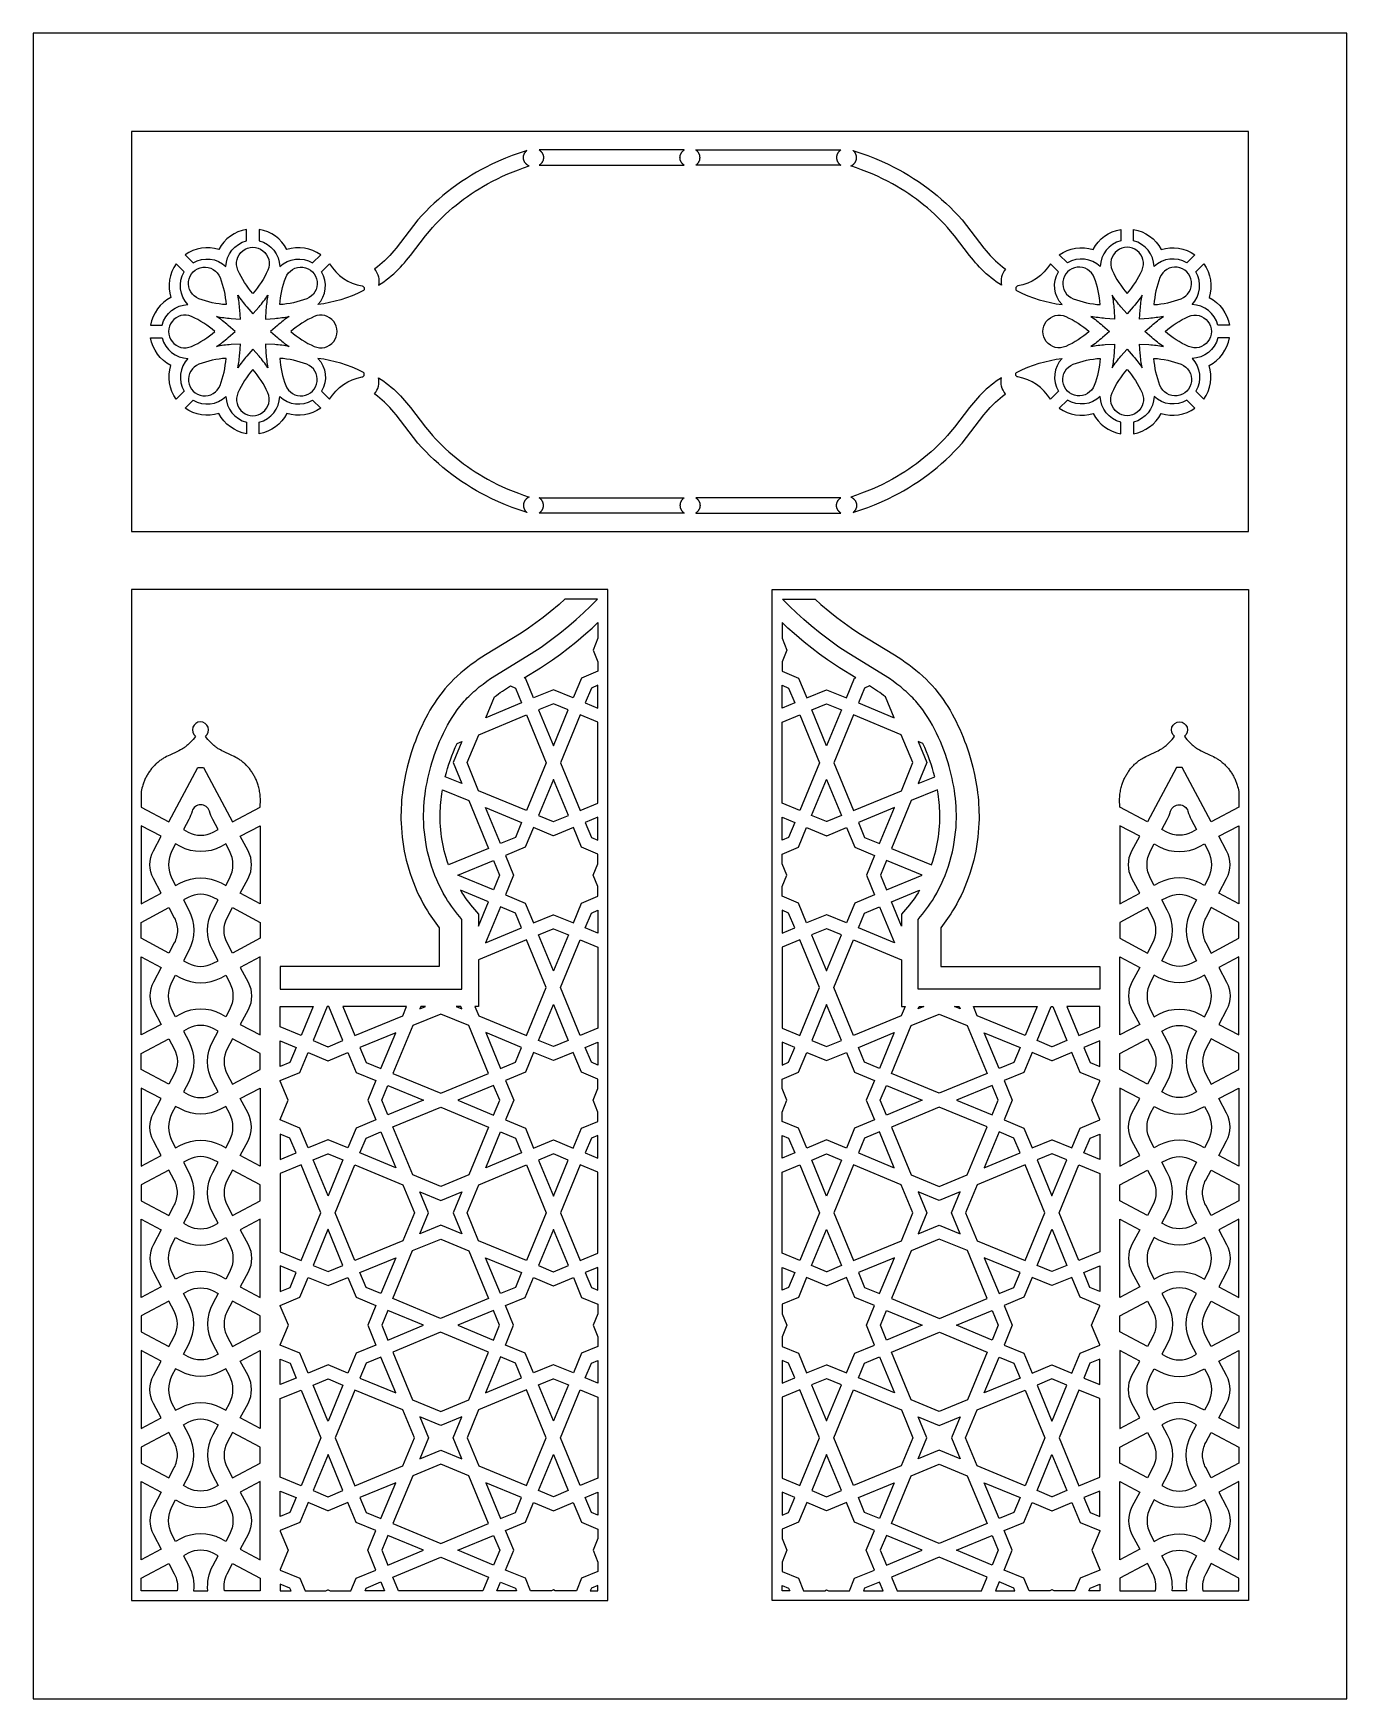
# Model space of a CAD drawing. Extents: x 11643 to 14318, y 9090 to 12483.
import ezdxf

# ---------------------------------------------------------------- set-up
doc = ezdxf.new("R2010")
doc.units = 0
doc.layers.add('DEFAULT_LAYER', color=1, linetype='CONTINUOUS')

msp = doc.modelspace()

# ---------------------------------------------------------------- linework, layer by layer
at = {"layer": 'DEFAULT_LAYER'}
for points in [[(11643.1, 9089.9), (14318.1, 9089.9), (14318.1, 12482.8), (11643.1, 12482.8)], [(11843.1, 11467.8), (14118.1, 11467.8), (14118.1, 12282.8), (11843.1, 12282.8)], [(12968.9, 12214.1), (12968.4, 12214.4), (12968, 12214.7), (12967.5, 12215.1), (12967.1, 12215.4), (12966.6, 12215.8), (12966.2, 12216.2), (12965.7, 12216.6), (12965.3, 12217), (12964.9, 12217.5), (12964.5, 12217.9), (12964.2, 12218.4), (12963.8, 12218.9), (12963.5, 12219.3), (12963.1, 12219.8), (12962.8, 12220.3), (12962.5, 12220.8), (12962.3, 12221.4), (12962, 12221.9), (12961.7, 12222.4), (12961.5, 12223), (12961.3, 12223.5), (12961.1, 12224), (12960.9, 12224.6), (12960.8, 12225.1), (12960.7, 12225.7), (12960.5, 12226.3), (12960.4, 12226.8), (12960.4, 12227.4), (12960.3, 12227.9), (12960.3, 12228.5), (12960.2, 12229), (12960.2, 12229.6), (12960.2, 12230.1), (12960.3, 12230.7), (12960.3, 12231.2), (12960.4, 12231.8), (12960.4, 12232.4), (12960.5, 12232.9), (12960.7, 12233.5), (12960.8, 12234), (12960.9, 12234.6), (12961.1, 12235.1), (12961.3, 12235.7), (12961.5, 12236.2), (12961.7, 12236.8), (12962, 12237.3), (12962.3, 12237.8), (12962.5, 12238.3), (12962.8, 12238.9), (12963.1, 12239.4), (12963.5, 12239.8), (12963.8, 12240.3), (12964.2, 12240.8), (12964.5, 12241.3), (12964.9, 12241.7), (12965.3, 12242.1), (12965.7, 12242.6), (12966.2, 12243), (12966.6, 12243.4), (12967.1, 12243.7), (12967.5, 12244.1), (12968, 12244.5), (12968.4, 12244.8), (12968.9, 12245.1), (12673.4, 12245.1), (12673.9, 12244.8), (12674.4, 12244.5), (12674.8, 12244.1), (12675.3, 12243.7), (12675.7, 12243.4), (12676.2, 12243), (12676.6, 12242.6), (12677, 12242.1), (12677.4, 12241.7), (12677.8, 12241.3), (12678.2, 12240.8), (12678.5, 12240.3), (12678.9, 12239.8), (12679.2, 12239.4), (12679.5, 12238.9), (12679.8, 12238.3), (12680.1, 12237.8), (12680.3, 12237.3), (12680.6, 12236.8), (12680.8, 12236.2), (12681, 12235.7), (12681.2, 12235.1), (12681.4, 12234.6), (12681.5, 12234), (12681.7, 12233.5), (12681.8, 12232.9), (12681.9, 12232.4), (12682, 12231.8), (12682, 12231.2), (12682.1, 12230.7), (12682.1, 12230.1), (12682.1, 12229.6), (12682.1, 12229), (12682.1, 12228.5), (12682, 12227.9), (12682, 12227.4), (12681.9, 12226.8), (12681.8, 12226.3), (12681.7, 12225.7), (12681.5, 12225.1), (12681.4, 12224.6), (12681.2, 12224), (12681, 12223.5), (12680.8, 12223), (12680.6, 12222.4), (12680.3, 12221.9), (12680.1, 12221.4), (12679.8, 12220.8), (12679.5, 12220.3), (12679.2, 12219.8), (12678.9, 12219.3), (12678.5, 12218.9), (12678.2, 12218.4), (12677.8, 12217.9), (12677.4, 12217.5), (12677, 12217), (12676.6, 12216.6), (12676.2, 12216.2), (12675.7, 12215.8), (12675.3, 12215.4), (12674.8, 12215.1), (12674.4, 12214.7), (12673.9, 12214.4), (12673.4, 12214.1)], [(12992.3, 12214.1), (12992.8, 12214.4), (12993.2, 12214.7), (12993.7, 12215.1), (12994.1, 12215.4), (12994.6, 12215.8), (12995, 12216.2), (12995.4, 12216.6), (12995.9, 12217), (12996.3, 12217.5), (12996.7, 12217.9), (12997, 12218.4), (12997.4, 12218.9), (12997.7, 12219.3), (12998.1, 12219.8), (12998.4, 12220.3), (12998.7, 12220.8), (12998.9, 12221.4), (12999.2, 12221.9), (12999.5, 12222.4), (12999.7, 12223), (12999.9, 12223.5), (13000.1, 12224), (13000.3, 12224.6), (13000.4, 12225.1), (13000.5, 12225.7), (13000.7, 12226.3), (13000.8, 12226.8), (13000.8, 12227.4), (13000.9, 12227.9), (13000.9, 12228.5), (13001, 12229), (13001, 12229.6), (13001, 12230.1), (13000.9, 12230.7), (13000.9, 12231.2), (13000.8, 12231.8), (13000.8, 12232.4), (13000.7, 12232.9), (13000.5, 12233.5), (13000.4, 12234), (13000.3, 12234.6), (13000.1, 12235.1), (12999.9, 12235.7), (12999.7, 12236.2), (12999.5, 12236.8), (12999.2, 12237.3), (12998.9, 12237.8), (12998.7, 12238.3), (12998.4, 12238.9), (12998.1, 12239.4), (12997.7, 12239.8), (12997.4, 12240.3), (12997, 12240.8), (12996.7, 12241.3), (12996.3, 12241.7), (12995.9, 12242.1), (12995.4, 12242.6), (12995, 12243), (12994.6, 12243.4), (12994.1, 12243.7), (12993.7, 12244.1), (12993.2, 12244.5), (12992.8, 12244.8), (12992.3, 12245.1), (13287.8, 12245.1), (13287.3, 12244.8), (13286.8, 12244.5), (13286.4, 12244.1), (13285.9, 12243.7), (13285.5, 12243.4), (13285, 12243), (13284.6, 12242.6), (13284.2, 12242.1), (13283.8, 12241.7), (13283.4, 12241.3), (13283, 12240.8), (13282.7, 12240.3), (13282.3, 12239.8), (13282, 12239.4), (13281.7, 12238.9), (13281.4, 12238.3), (13281.1, 12237.8), (13280.9, 12237.3), (13280.6, 12236.8), (13280.4, 12236.2), (13280.2, 12235.7), (13280, 12235.1), (13279.8, 12234.6), (13279.7, 12234), (13279.5, 12233.5), (13279.4, 12232.9), (13279.3, 12232.4), (13279.2, 12231.8), (13279.2, 12231.2), (13279.1, 12230.7), (13279.1, 12230.1), (13279.1, 12229.6), (13279.1, 12229), (13279.1, 12228.5), (13279.2, 12227.9), (13279.2, 12227.4), (13279.3, 12226.8), (13279.4, 12226.3), (13279.5, 12225.7), (13279.7, 12225.1), (13279.8, 12224.6), (13280, 12224), (13280.2, 12223.5), (13280.4, 12223), (13280.6, 12222.4), (13280.9, 12221.9), (13281.1, 12221.4), (13281.4, 12220.8), (13281.7, 12220.3), (13282, 12219.8), (13282.3, 12219.3), (13282.7, 12218.9), (13283, 12218.4), (13283.4, 12217.9), (13283.8, 12217.5), (13284.2, 12217), (13284.6, 12216.6), (13285, 12216.2), (13285.5, 12215.8), (13285.9, 12215.4), (13286.4, 12215.1), (13286.8, 12214.7), (13287.3, 12214.4), (13287.8, 12214.1)], [(12968.9, 11536.5), (12968.4, 11536.2), (12968, 11535.9), (12967.5, 11535.5), (12967.1, 11535.1), (12966.6, 11534.8), (12966.2, 11534.4), (12965.7, 11534), (12965.3, 11533.5), (12964.9, 11533.1), (12964.5, 11532.6), (12964.2, 11532.2), (12963.8, 11531.7), (12963.5, 11531.2), (12963.1, 11530.7), (12962.8, 11530.2), (12962.5, 11529.7), (12962.3, 11529.2), (12962, 11528.7), (12961.7, 11528.2), (12961.5, 11527.6), (12961.3, 11527.1), (12961.1, 11526.5), (12960.9, 11526), (12960.8, 11525.4), (12960.7, 11524.9), (12960.5, 11524.3), (12960.4, 11523.8), (12960.4, 11523.2), (12960.3, 11522.6), (12960.3, 11522.1), (12960.2, 11521.5), (12960.2, 11521), (12960.2, 11520.4), (12960.3, 11519.9), (12960.3, 11519.3), (12960.4, 11518.8), (12960.4, 11518.2), (12960.5, 11517.7), (12960.7, 11517.1), (12960.8, 11516.5), (12960.9, 11516), (12961.1, 11515.4), (12961.3, 11514.9), (12961.5, 11514.3), (12961.7, 11513.8), (12962, 11513.3), (12962.3, 11512.8), (12962.5, 11512.2), (12962.8, 11511.7), (12963.1, 11511.2), (12963.5, 11510.7), (12963.8, 11510.2), (12964.2, 11509.8), (12964.5, 11509.3), (12964.9, 11508.9), (12965.3, 11508.4), (12965.7, 11508), (12966.2, 11507.6), (12966.6, 11507.2), (12967.1, 11506.8), (12967.5, 11506.5), (12968, 11506.1), (12968.4, 11505.8), (12968.9, 11505.5), (12673.4, 11505.5), (12673.9, 11505.8), (12674.4, 11506.1), (12674.8, 11506.5), (12675.3, 11506.8), (12675.7, 11507.2), (12676.2, 11507.6), (12676.6, 11508), (12677, 11508.4), (12677.4, 11508.9), (12677.8, 11509.3), (12678.2, 11509.8), (12678.5, 11510.2), (12678.9, 11510.7), (12679.2, 11511.2), (12679.5, 11511.7), (12679.8, 11512.2), (12680.1, 11512.8), (12680.3, 11513.3), (12680.6, 11513.8), (12680.8, 11514.3), (12681, 11514.9), (12681.2, 11515.4), (12681.4, 11516), (12681.5, 11516.5), (12681.7, 11517.1), (12681.8, 11517.7), (12681.9, 11518.2), (12682, 11518.8), (12682, 11519.3), (12682.1, 11519.9), (12682.1, 11520.4), (12682.1, 11521), (12682.1, 11521.5), (12682.1, 11522.1), (12682, 11522.6), (12682, 11523.2), (12681.9, 11523.8), (12681.8, 11524.3), (12681.7, 11524.9), (12681.5, 11525.4), (12681.4, 11526), (12681.2, 11526.5), (12681, 11527.1), (12680.8, 11527.6), (12680.6, 11528.2), (12680.3, 11528.7), (12680.1, 11529.2), (12679.8, 11529.7), (12679.5, 11530.2), (12679.2, 11530.7), (12678.9, 11531.2), (12678.5, 11531.7), (12678.2, 11532.2), (12677.8, 11532.6), (12677.4, 11533.1), (12677, 11533.5), (12676.6, 11534), (12676.2, 11534.4), (12675.7, 11534.8), (12675.3, 11535.1), (12674.8, 11535.5), (12674.4, 11535.9), (12673.9, 11536.2), (12673.4, 11536.5)], [(12992.3, 11536.5), (12992.8, 11536.2), (12993.2, 11535.9), (12993.7, 11535.5), (12994.1, 11535.1), (12994.6, 11534.8), (12995, 11534.4), (12995.4, 11534), (12995.9, 11533.5), (12996.3, 11533.1), (12996.7, 11532.6), (12997, 11532.2), (12997.4, 11531.7), (12997.7, 11531.2), (12998.1, 11530.7), (12998.4, 11530.2), (12998.7, 11529.7), (12998.9, 11529.2), (12999.2, 11528.7), (12999.5, 11528.2), (12999.7, 11527.6), (12999.9, 11527.1), (13000.1, 11526.5), (13000.3, 11526), (13000.4, 11525.4), (13000.5, 11524.9), (13000.7, 11524.3), (13000.8, 11523.8), (13000.8, 11523.2), (13000.9, 11522.6), (13000.9, 11522.1), (13001, 11521.5), (13001, 11521), (13001, 11520.4), (13000.9, 11519.9), (13000.9, 11519.3), (13000.8, 11518.8), (13000.8, 11518.2), (13000.7, 11517.7), (13000.5, 11517.1), (13000.4, 11516.5), (13000.3, 11516), (13000.1, 11515.4), (12999.9, 11514.9), (12999.7, 11514.3), (12999.5, 11513.8), (12999.2, 11513.3), (12998.9, 11512.8), (12998.7, 11512.2), (12998.4, 11511.7), (12998.1, 11511.2), (12997.7, 11510.7), (12997.4, 11510.2), (12997, 11509.8), (12996.7, 11509.3), (12996.3, 11508.9), (12995.9, 11508.4), (12995.4, 11508), (12995, 11507.6), (12994.6, 11507.2), (12994.1, 11506.8), (12993.7, 11506.5), (12993.2, 11506.1), (12992.8, 11505.8), (12992.3, 11505.5), (13287.8, 11505.5), (13287.3, 11505.8), (13286.8, 11506.1), (13286.4, 11506.5), (13285.9, 11506.8), (13285.5, 11507.2), (13285, 11507.6), (13284.6, 11508), (13284.2, 11508.4), (13283.8, 11508.9), (13283.4, 11509.3), (13283, 11509.8), (13282.7, 11510.2), (13282.3, 11510.7), (13282, 11511.2), (13281.7, 11511.7), (13281.4, 11512.2), (13281.1, 11512.8), (13280.9, 11513.3), (13280.6, 11513.8), (13280.4, 11514.3), (13280.2, 11514.9), (13280, 11515.4), (13279.8, 11516), (13279.7, 11516.5), (13279.5, 11517.1), (13279.4, 11517.7), (13279.3, 11518.2), (13279.2, 11518.8), (13279.2, 11519.3), (13279.1, 11519.9), (13279.1, 11520.4), (13279.1, 11521), (13279.1, 11521.5), (13279.1, 11522.1), (13279.2, 11522.6), (13279.2, 11523.2), (13279.3, 11523.8), (13279.4, 11524.3), (13279.5, 11524.9), (13279.7, 11525.4), (13279.8, 11526), (13280, 11526.5), (13280.2, 11527.1), (13280.4, 11527.6), (13280.6, 11528.2), (13280.9, 11528.7), (13281.1, 11529.2), (13281.4, 11529.7), (13281.7, 11530.2), (13282, 11530.7), (13282.3, 11531.2), (13282.7, 11531.7), (13283, 11532.2), (13283.4, 11532.6), (13283.8, 11533.1), (13284.2, 11533.5), (13284.6, 11534), (13285, 11534.4), (13285.5, 11534.8), (13285.9, 11535.1), (13286.4, 11535.5), (13286.8, 11535.9), (13287.3, 11536.2), (13287.8, 11536.5)], [(11843.1, 9289.9), (12813.1, 9289.9), (12813.1, 11349.9), (11843.1, 11349.9)], [(14118.1, 9289.9), (13148.1, 9289.9), (13148.1, 11349.9), (14118.1, 11349.9)], [(12725.9, 11329.9), (12714.1, 11319.4), (12695.9, 11304), (12681.5, 11292.6), (12666.7, 11281.6), (12651.7, 11270.9), (12636.4, 11260.7), (12564, 11216.4), (12549.4, 11206.9), (12542.2, 11201.8), (12535, 11196.6), (12527.8, 11191.2), (12520.7, 11185.5), (12513.6, 11179.6), (12506.7, 11173.4), (12499.8, 11166.9), (12493.4, 11160.4), (12487.3, 11153.8), (12481.4, 11147), (12475.8, 11140), (12470.4, 11133), (12465.2, 11125.8), (12460.3, 11118.4), (12455.5, 11111), (12451, 11103.5), (12446.6, 11095.8), (12442.5, 11088.3), (12438.6, 11080.6), (12434.8, 11072.8), (12431.2, 11064.9), (12427.7, 11056.9), (12424.4, 11048.9), (12421.3, 11040.9), (12418.4, 11032.9), (12413, 11017), (12408.6, 11002.4), (12404.7, 10987.7), (12401.2, 10972.9), (12399.6, 10965.4), (12398.2, 10957.9), (12397, 10950.3), (12395.8, 10942.8), (12394.8, 10935.2), (12394, 10927.6), (12393.2, 10919.9), (12392.7, 10912.2), (12392.3, 10904.5), (12392, 10896.7), (12391.9, 10889), (12391.9, 10881.2), (12392.2, 10873.4), (12392.7, 10863.9), (12393.4, 10854.5), (12394.4, 10845), (12395.6, 10835.6), (12397, 10826.2), (12398.7, 10816.9), (12400.7, 10807.5), (12402.8, 10798.3), (12405.2, 10789.1), (12407.9, 10779.9), (12410.7, 10770.8), (12413.8, 10761.8), (12417.1, 10752.9), (12420.7, 10744), (12424.5, 10735.2), (12428.5, 10726.6), (12432.8, 10718), (12437.3, 10709.6), (12442, 10701.3), (12445.7, 10695.1), (12449.5, 10689.1), (12456, 10679.3), (12462.8, 10669.8), (12469.9, 10660.6), (12469.9, 10581.4), (12146, 10581.4), (12146, 10535.3), (12516, 10535.3), (12516, 10677.2), (12511.5, 10682.5), (12507.1, 10687.9), (12502.8, 10693.4), (12498.6, 10699), (12494.6, 10704.6), (12490.7, 10710.4), (12486.9, 10716.2), (12483.2, 10722.2), (12478.2, 10730.9), (12473.5, 10739.7), (12469.1, 10748.7), (12465, 10757.9), (12461.1, 10767.2), (12457.5, 10776.6), (12454.3, 10786.1), (12451.3, 10795.8), (12448.6, 10805.5), (12446.2, 10815.3), (12444.1, 10825.2), (12442.3, 10835.1), (12440.9, 10845.1), (12439.7, 10855.1), (12438.8, 10865.1), (12438.3, 10875.1), (12438.1, 10883.3), (12438, 10891.5), (12438.2, 10899.7), (12438.6, 10907.9), (12439.2, 10916.1), (12440, 10924.2), (12441, 10932.4), (12442.1, 10940.5), (12443.5, 10948.6), (12445, 10956.7), (12446.7, 10964.8), (12448.5, 10972.8), (12450.5, 10980.9), (12452.7, 10988.9), (12455.1, 10996.8), (12457.6, 11004.8), (12460.5, 11013.6), (12463.7, 11022.4), (12467, 11031.1), (12470.6, 11039.8), (12474.3, 11048.3), (12478.3, 11056.8), (12482.5, 11065.1), (12486.8, 11073.2), (12491.4, 11081.3), (12496.3, 11089.1), (12501.3, 11096.8), (12506.6, 11104.3), (12509.3, 11107.9), (12512.1, 11111.6), (12515, 11115.1), (12517.9, 11118.6), (12520.9, 11122), (12523.9, 11125.4), (12527, 11128.7), (12530.1, 11132), (12533.5, 11135.3), (12537, 11138.6), (12540.5, 11141.8), (12544.1, 11144.9), (12551.4, 11151.1), (12559, 11156.9), (12566.7, 11162.6), (12574.6, 11168.1), (12657.3, 11219.3), (12677.2, 11232.5), (12696.6, 11246.2), (12715.5, 11260.6), (12733.9, 11275.6), (12748.9, 11288.6), (12763.6, 11302), (12778, 11315.8), (12791.9, 11329.9)], [(13235.3, 11329.9), (13247.1, 11319.4), (13265.3, 11304), (13279.7, 11292.6), (13294.5, 11281.6), (13309.5, 11270.9), (13324.8, 11260.7), (13397.2, 11216.4), (13411.8, 11206.9), (13419, 11201.8), (13426.2, 11196.6), (13433.4, 11191.2), (13440.5, 11185.5), (13447.6, 11179.6), (13454.5, 11173.4), (13461.4, 11166.9), (13467.8, 11160.4), (13473.9, 11153.8), (13479.8, 11147), (13485.4, 11140), (13490.8, 11133), (13496, 11125.8), (13500.9, 11118.4), (13505.7, 11111), (13510.2, 11103.5), (13514.6, 11095.8), (13518.7, 11088.3), (13522.6, 11080.6), (13526.4, 11072.8), (13530, 11064.9), (13533.5, 11056.9), (13536.8, 11048.9), (13539.9, 11040.9), (13542.8, 11032.9), (13548.2, 11017), (13552.6, 11002.4), (13556.5, 10987.7), (13560, 10972.9), (13561.6, 10965.4), (13563, 10957.9), (13564.2, 10950.3), (13565.4, 10942.8), (13566.4, 10935.2), (13567.2, 10927.6), (13568, 10919.9), (13568.5, 10912.2), (13568.9, 10904.5), (13569.2, 10896.7), (13569.3, 10889), (13569.3, 10881.2), (13569, 10873.4), (13568.5, 10863.9), (13567.8, 10854.5), (13566.8, 10845), (13565.6, 10835.6), (13564.2, 10826.2), (13562.5, 10816.9), (13560.5, 10807.5), (13558.4, 10798.3), (13556, 10789.1), (13553.3, 10779.9), (13550.5, 10770.8), (13547.4, 10761.8), (13544.1, 10752.9), (13540.5, 10744), (13536.7, 10735.2), (13532.7, 10726.6), (13528.4, 10718), (13523.9, 10709.6), (13519.2, 10701.3), (13515.5, 10695.1), (13511.7, 10689.1), (13505.2, 10679.3), (13498.4, 10669.8), (13491.3, 10660.6), (13491.3, 10581.4), (13815.2, 10581.4), (13815.2, 10535.3), (13445.2, 10535.3), (13445.2, 10677.2), (13449.7, 10682.5), (13454.1, 10687.9), (13458.4, 10693.4), (13462.6, 10699), (13466.6, 10704.6), (13470.5, 10710.4), (13474.3, 10716.2), (13478, 10722.2), (13483, 10730.9), (13487.7, 10739.7), (13492.1, 10748.7), (13496.2, 10757.9), (13500.1, 10767.2), (13503.7, 10776.6), (13506.9, 10786.1), (13509.9, 10795.8), (13512.6, 10805.5), (13515, 10815.3), (13517.1, 10825.2), (13518.9, 10835.1), (13520.3, 10845.1), (13521.5, 10855.1), (13522.4, 10865.1), (13522.9, 10875.1), (13523.1, 10883.3), (13523.2, 10891.5), (13523, 10899.7), (13522.6, 10907.9), (13522, 10916.1), (13521.2, 10924.2), (13520.2, 10932.4), (13519.1, 10940.5), (13517.7, 10948.6), (13516.2, 10956.7), (13514.5, 10964.8), (13512.7, 10972.8), (13510.7, 10980.9), (13508.5, 10988.9), (13506.1, 10996.8), (13503.6, 11004.8), (13500.7, 11013.6), (13497.5, 11022.4), (13494.2, 11031.1), (13490.6, 11039.8), (13486.9, 11048.3), (13482.9, 11056.8), (13478.7, 11065.1), (13474.4, 11073.2), (13469.8, 11081.3), (13464.9, 11089.1), (13459.9, 11096.8), (13454.6, 11104.3), (13451.9, 11107.9), (13449.1, 11111.6), (13446.2, 11115.1), (13443.3, 11118.6), (13440.3, 11122), (13437.3, 11125.4), (13434.2, 11128.7), (13431.1, 11132), (13427.7, 11135.3), (13424.2, 11138.6), (13420.7, 11141.8), (13417.1, 11144.9), (13409.8, 11151.1), (13402.2, 11156.9), (13394.5, 11162.6), (13386.6, 11168.1), (13303.9, 11219.3), (13284, 11232.5), (13264.6, 11246.2), (13245.7, 11260.6), (13227.3, 11275.6), (13212.3, 11288.6), (13197.6, 11302), (13183.2, 11315.8), (13169.3, 11329.9)], [(12793.1, 11282.4), (12793.1, 11250.2), (12783.1, 11226.1), (12793.1, 11202.1), (12793.1, 11183), (12759.5, 11169.1), (12742.8, 11128.7), (12702.4, 11145.4), (12702.4, 11145.4), (12702.3, 11145.4), (12662, 11128.7), (12645.3, 11169.1), (12643.1, 11170), (12675.8, 11190), (12684.2, 11195.4), (12700.7, 11206.6), (12716.8, 11218.1), (12732.6, 11230.1), (12748.1, 11242.4), (12768.6, 11259.9), (12781, 11271)], [(13168.1, 11282.4), (13168.1, 11250.2), (13178.1, 11226.1), (13168.1, 11202.1), (13168.1, 11183), (13201.7, 11169.1), (13218.4, 11128.7), (13258.8, 11145.4), (13258.8, 11145.4), (13258.9, 11145.4), (13299.2, 11128.7), (13315.9, 11169.1), (13318.1, 11170), (13285.4, 11190), (13277, 11195.4), (13260.5, 11206.6), (13244.4, 11218.1), (13228.6, 11230.1), (13213.1, 11242.4), (13192.6, 11259.9), (13180.2, 11271)], [(12793.1, 11154.5), (12779.7, 11148.9), (12767.2, 11118.6), (12793.1, 11107.9)], [(13168.1, 11154.5), (13181.5, 11148.9), (13194, 11118.6), (13168.1, 11107.9)], [(12702.4, 11116.8), (12702.3, 11116.8), (12672, 11104.3), (12702.4, 11031), (12732.7, 11104.3), (12702.4, 11116.8)], [(13258.8, 11116.8), (13258.9, 11116.8), (13289.2, 11104.3), (13258.8, 11031), (13228.5, 11104.3), (13258.8, 11116.8)], [(12550.1, 10939.8), (12526.5, 10996.9), (12550.2, 11053.9), (12647.6, 11094.2), (12687.9, 10996.8), (12647.5, 10899.3)], [(12793.1, 11079.4), (12757.1, 11094.2), (12716.8, 10996.8), (12757.2, 10899.3), (12793.1, 10914.2)], [(13168.1, 11079.4), (13204.1, 11094.2), (13244.4, 10996.8), (13204, 10899.3), (13168.1, 10914.2)], [(13411.1, 10939.8), (13434.7, 10996.9), (13411, 11053.9), (13313.6, 11094.2), (13273.3, 10996.8), (13313.7, 10899.3)], [(12702.4, 10876.8), (12702.6, 10876.7), (12732.8, 10889.2), (12702.4, 10962.7), (12671.9, 10889.2), (12702.2, 10876.7)], [(13258.8, 10876.8), (13258.6, 10876.7), (13228.4, 10889.2), (13258.8, 10962.7), (13289.3, 10889.2), (13259, 10876.7)], [(12476.6, 10941.7), (12529.9, 10919.6), (12570.2, 10822.1), (12488.6, 10788.4), (12486, 10795.9), (12483.7, 10803.4), (12481.7, 10810.4), (12480, 10817.4), (12478.3, 10824.4), (12476.9, 10831.5), (12475.6, 10838.6), (12474.5, 10845.7), (12473.6, 10852.9), (12472.9, 10860), (12472.3, 10867.2), (12471.9, 10874.3), (12471.7, 10880.3), (12471.6, 10886.2), (12471.7, 10892.1), (12471.9, 10898), (12472.1, 10903.9), (12472.5, 10909.8), (12473.1, 10915.7), (12473.7, 10921.6), (12474.4, 10927.5), (12475.2, 10933.4)], [(13484.6, 10941.7), (13431.3, 10919.6), (13391, 10822.1), (13472.6, 10788.4), (13475.2, 10795.9), (13477.5, 10803.4), (13479.5, 10810.4), (13481.2, 10817.4), (13482.9, 10824.4), (13484.3, 10831.5), (13485.6, 10838.6), (13486.7, 10845.7), (13487.6, 10852.9), (13488.3, 10860), (13488.9, 10867.2), (13489.3, 10874.3), (13489.5, 10880.3), (13489.6, 10886.2), (13489.5, 10892.1), (13489.3, 10898), (13489.1, 10903.9), (13488.7, 10909.8), (13488.1, 10915.7), (13487.5, 10921.6), (13486.8, 10927.5), (13486, 10933.4)], [(12564.4, 10905.3), (12637.4, 10875), (12624.9, 10844.7), (12594.6, 10832.2)], [(13396.8, 10905.3), (13323.8, 10875), (13336.3, 10844.7), (13366.6, 10832.2)], [(12793.1, 10744.4), (12783.5, 10767.7), (12793.1, 10790.9), (12793.1, 10810.7), (12759.7, 10824.5), (12743, 10864.8), (12702.6, 10848.1), (12702.4, 10848.2), (12702.1, 10848.1), (12661.8, 10864.8), (12645, 10824.5), (12604.7, 10807.8), (12621.3, 10767.7), (12604.7, 10727.5), (12645, 10710.8), (12661.8, 10670.5), (12702.1, 10687.2), (12702.4, 10687.1), (12702.6, 10687.2), (12743, 10670.5), (12759.7, 10710.8), (12793.1, 10724.6)], [(12793.1, 10885.7), (12767.3, 10875), (12779.9, 10844.7), (12793.1, 10839.3)], [(13168.1, 10885.7), (13193.9, 10875), (13181.3, 10844.7), (13168.1, 10839.3)], [(13168.1, 10744.4), (13177.7, 10767.7), (13168.1, 10790.9), (13168.1, 10810.7), (13201.5, 10824.5), (13218.2, 10864.8), (13258.6, 10848.1), (13258.8, 10848.2), (13259.1, 10848.1), (13299.4, 10864.8), (13316.2, 10824.5), (13356.5, 10807.8), (13339.9, 10767.7), (13356.5, 10727.5), (13316.2, 10710.8), (13299.4, 10670.5), (13259.1, 10687.2), (13258.8, 10687.1), (13258.6, 10687.2), (13218.2, 10670.5), (13201.5, 10710.8), (13168.1, 10724.6)], [(12507.6, 10767.7), (12580.3, 10797.7), (12592.7, 10767.7), (12580.3, 10737.6)], [(13453.6, 10767.7), (13380.9, 10797.7), (13368.5, 10767.7), (13380.9, 10737.6)], [(12564.4, 10630), (12637.4, 10660.4), (12624.9, 10690.6), (12594.6, 10703.1)], [(12793.1, 10649.7), (12767.3, 10660.4), (12779.9, 10690.6), (12793.1, 10696.1)], [(13168.1, 10649.7), (13193.9, 10660.4), (13181.3, 10690.6), (13168.1, 10696.1)], [(13396.8, 10630), (13323.8, 10660.4), (13336.3, 10690.6), (13366.6, 10703.1)], [(12702.4, 10658.6), (12702.6, 10658.6), (12732.8, 10646.1), (12702.4, 10572.7), (12671.9, 10646.1), (12702.2, 10658.6)], [(13258.8, 10658.6), (13258.6, 10658.6), (13228.4, 10646.1), (13258.8, 10572.7), (13289.3, 10646.1), (13259, 10658.6)], [(12542.3, 10500.4), (12550.2, 10481.4), (12647.6, 10441.1), (12687.9, 10538.5), (12647.5, 10636), (12550.1, 10595.5), (12549.6, 10594.4), (12549.6, 10500.4)], [(12793.1, 10456), (12757.1, 10441.1), (12716.8, 10538.5), (12757.2, 10636), (12793.1, 10621.1)], [(13168.1, 10456), (13204.1, 10441.1), (13244.4, 10538.5), (13204, 10636), (13168.1, 10621.1)], [(13418.9, 10500.4), (13411, 10481.4), (13313.6, 10441.1), (13273.3, 10538.5), (13313.7, 10636), (13411.1, 10595.5), (13411.6, 10594.4), (13411.6, 10500.4)], [(12213.2, 10500.4), (12188.5, 10440.9), (12146, 10458.5), (12146, 10500.4)], [(12241.8, 10500.4), (12212.9, 10430.7), (12243.1, 10418.2), (12243.3, 10418.3), (12243.5, 10418.2), (12273.8, 10430.7), (12244.9, 10500.4)], [(12273.5, 10500.4), (12298.2, 10440.9), (12395.6, 10481.3), (12403.5, 10500.4)], [(12473, 10323.3), (12570.4, 10363.7), (12530, 10461.2), (12472.9, 10484.8), (12415.8, 10461.1), (12375.5, 10363.6)], [(12432.1, 10500.4), (12430.1, 10495.6), (12441.7, 10500.4)], [(12504.1, 10500.4), (12515.7, 10495.6), (12513.7, 10500.4)], [(12702.4, 10418.5), (12702.3, 10418.5), (12672, 10431), (12702.4, 10504.4), (12732.7, 10431), (12702.4, 10418.5)], [(13258.8, 10418.5), (13258.9, 10418.5), (13289.2, 10431), (13258.8, 10504.4), (13228.5, 10431), (13258.8, 10418.5)], [(13488.2, 10323.3), (13390.8, 10363.7), (13431.2, 10461.2), (13488.3, 10484.8), (13545.4, 10461.1), (13585.7, 10363.6)], [(13457.1, 10500.4), (13445.5, 10495.6), (13447.5, 10500.4)], [(13529.1, 10500.4), (13531.1, 10495.6), (13519.5, 10500.4)], [(13687.7, 10500.4), (13663, 10440.9), (13565.6, 10481.3), (13557.7, 10500.4)], [(13719.4, 10500.4), (13748.3, 10430.7), (13718.1, 10418.2), (13717.9, 10418.3), (13717.7, 10418.2), (13687.4, 10430.7), (13716.3, 10500.4)], [(13748, 10500.4), (13772.7, 10440.9), (13815.2, 10458.5), (13815.2, 10500.4)], [(12146, 10429.9), (12178.4, 10416.5), (12165.8, 10386.2), (12146, 10378.1)], [(12381.3, 10446.8), (12308.3, 10416.5), (12320.8, 10386.2), (12351.1, 10373.7)], [(12564.5, 10446.9), (12594.8, 10373.9), (12625, 10386.4), (12637.6, 10416.7)], [(12793.1, 10380.9), (12779.7, 10386.4), (12767.2, 10416.7), (12793.1, 10427.4)], [(13168.1, 10380.9), (13181.5, 10386.4), (13194, 10416.7), (13168.1, 10427.4)], [(13396.7, 10446.9), (13366.4, 10373.9), (13336.2, 10386.4), (13323.6, 10416.7)], [(13579.9, 10446.8), (13652.9, 10416.5), (13640.4, 10386.2), (13610.1, 10373.7)], [(13815.2, 10429.9), (13782.8, 10416.5), (13795.4, 10386.2), (13815.2, 10378.1)], [(12146, 10270), (12162.2, 10309.2), (12146, 10348.3), (12146, 10349.5), (12186, 10366), (12202.7, 10406.4), (12243.1, 10389.6), (12243.3, 10389.7), (12243.6, 10389.6), (12283.9, 10406.4), (12300.7, 10366), (12341, 10349.3), (12324.4, 10309.2), (12341, 10269), (12300.7, 10252.3), (12283.9, 10212), (12243.6, 10228.7), (12243.3, 10228.6), (12243.1, 10228.7), (12202.7, 10212), (12186, 10252.3), (12146, 10268.9)], [(12793.1, 10285.1), (12783.1, 10309.2), (12793.1, 10333.2), (12793.1, 10352.3), (12759.5, 10366.2), (12742.8, 10406.6), (12702.4, 10389.9), (12702.4, 10389.9), (12702.3, 10389.9), (12662, 10406.6), (12645.3, 10366.2), (12604.9, 10349.5), (12621.6, 10309.2), (12604.9, 10268.9), (12645.3, 10252.1), (12662, 10211.8), (12702.3, 10228.4), (12702.4, 10228.4), (12702.4, 10228.4), (12742.8, 10211.8), (12759.5, 10252.1), (12793.1, 10266.1)], [(13168.1, 10285.1), (13178.1, 10309.2), (13168.1, 10333.2), (13168.1, 10352.3), (13201.7, 10366.2), (13218.4, 10406.6), (13258.8, 10389.9), (13258.8, 10389.9), (13258.9, 10389.9), (13299.2, 10406.6), (13315.9, 10366.2), (13356.3, 10349.5), (13339.6, 10309.2), (13356.3, 10268.9), (13315.9, 10252.1), (13299.2, 10211.8), (13258.9, 10228.4), (13258.8, 10228.4), (13258.8, 10228.4), (13218.4, 10211.8), (13201.7, 10252.1), (13168.1, 10266.1)], [(13815.2, 10270), (13799, 10309.2), (13815.2, 10348.3), (13815.2, 10349.5), (13775.2, 10366), (13758.5, 10406.4), (13718.1, 10389.6), (13717.9, 10389.7), (13717.6, 10389.6), (13677.3, 10406.4), (13660.5, 10366), (13620.2, 10349.3), (13636.8, 10309.2), (13620.2, 10269), (13660.5, 10252.3), (13677.3, 10212), (13717.6, 10228.7), (13717.9, 10228.6), (13718.1, 10228.7), (13758.5, 10212), (13775.2, 10252.3), (13815.2, 10268.9)], [(12353, 10309.2), (12365.4, 10339.2), (12438.1, 10309.2), (12365.4, 10279.1)], [(12507.8, 10309.2), (12580.5, 10279), (12593, 10309.2), (12580.5, 10339.4)], [(13453.4, 10309.2), (13380.7, 10279), (13368.2, 10309.2), (13380.7, 10339.4)], [(13608.2, 10309.2), (13595.8, 10339.2), (13523.1, 10309.2), (13595.8, 10279.1)], [(12473, 10295), (12570.4, 10254.6), (12530, 10157.2), (12472.9, 10133.6), (12415.8, 10157.3), (12375.5, 10254.7)], [(13488.2, 10295), (13390.8, 10254.6), (13431.2, 10157.2), (13488.3, 10133.6), (13545.4, 10157.3), (13585.7, 10254.7)], [(12146, 10188.5), (12178.4, 10201.9), (12165.8, 10232.1), (12146, 10240.3)], [(12381.3, 10171.6), (12308.3, 10201.9), (12320.8, 10232.1), (12351.1, 10244.6)], [(12564.5, 10171.4), (12594.8, 10244.5), (12625, 10231.9), (12637.6, 10201.7)], [(12793.1, 10237.5), (12779.7, 10231.9), (12767.2, 10201.7), (12793.1, 10191)], [(13168.1, 10237.5), (13181.5, 10231.9), (13194, 10201.7), (13168.1, 10191)], [(13396.7, 10171.4), (13366.4, 10244.5), (13336.2, 10231.9), (13323.6, 10201.7)], [(13579.9, 10171.6), (13652.9, 10201.9), (13640.4, 10232.1), (13610.1, 10244.6)], [(13815.2, 10188.5), (13782.8, 10201.9), (13795.4, 10232.1), (13815.2, 10240.3)], [(12243.3, 10200.1), (12243.5, 10200.2), (12273.8, 10187.6), (12243.3, 10114.2), (12212.9, 10187.6), (12243.1, 10200.2)], [(12702.4, 10199.8), (12702.3, 10199.9), (12672, 10187.4), (12702.4, 10114), (12732.7, 10187.4), (12702.4, 10199.9)], [(13258.8, 10199.8), (13258.9, 10199.9), (13289.2, 10187.4), (13258.8, 10114), (13228.5, 10187.4), (13258.8, 10199.9)], [(13717.9, 10200.1), (13717.7, 10200.2), (13687.4, 10187.6), (13717.9, 10114.2), (13748.3, 10187.6), (13718.1, 10200.2)], [(12146, 10000.2), (12188.6, 9982.6), (12228.9, 10080.1), (12188.5, 10177.5), (12146, 10159.9)], [(12257.8, 10080.1), (12298.2, 10177.5), (12395.6, 10137.1), (12419.2, 10080), (12395.5, 10022.9), (12298.1, 9982.6)], [(12550.1, 10022.8), (12526.5, 10079.9), (12550.2, 10137), (12647.6, 10177.3), (12687.9, 10079.8), (12647.5, 9982.4)], [(12793.1, 10162.4), (12757.1, 10177.3), (12716.8, 10079.8), (12757.2, 9982.4), (12793.1, 9997.3)], [(13168.1, 10162.4), (13204.1, 10177.3), (13244.4, 10079.8), (13204, 9982.4), (13168.1, 9997.3)], [(13411.1, 10022.8), (13434.7, 10079.9), (13411, 10137), (13313.6, 10177.3), (13273.3, 10079.8), (13313.7, 9982.4)], [(13703.4, 10080.1), (13663, 10177.5), (13565.6, 10137.1), (13542, 10080), (13565.7, 10022.9), (13663.1, 9982.6)], [(13815.2, 10000.2), (13772.6, 9982.6), (13732.3, 10080.1), (13772.7, 10177.5), (13815.2, 10159.9)], [(12430, 10037.2), (12447.8, 10079.9), (12430.1, 10122.8), (12472.9, 10105), (12515.7, 10122.7), (12497.9, 10079.9), (12515.6, 10037.1), (12472.8, 10054.9)], [(13531.2, 10037.2), (13513.4, 10079.9), (13531.1, 10122.8), (13488.3, 10105), (13445.5, 10122.7), (13463.3, 10079.9), (13445.6, 10037.1), (13488.4, 10054.9)], [(12243.3, 9960), (12243.4, 9960), (12273.7, 9972.5), (12243.3, 10045.9), (12243.2, 10045.6), (12213, 9972.5), (12243.3, 9960)], [(12702.4, 10045.7), (12671.9, 9972.3), (12702.2, 9959.7), (12702.4, 9959.8), (12702.6, 9959.7), (12732.8, 9972.3)], [(13258.8, 10045.7), (13289.3, 9972.3), (13259, 9959.7), (13258.8, 9959.8), (13258.6, 9959.7), (13228.4, 9972.3)], [(13717.9, 9960), (13717.8, 9960), (13687.5, 9972.5), (13717.9, 10045.9), (13718, 10045.6), (13748.2, 9972.5), (13717.9, 9960)], [(12472.7, 9864.8), (12375.3, 9905.3), (12415.7, 10002.7), (12472.8, 10026.3), (12529.9, 10002.6), (12570.2, 9905.1)], [(13488.5, 9864.8), (13585.9, 9905.3), (13545.5, 10002.7), (13488.4, 10026.3), (13431.3, 10002.6), (13391, 9905.1)], [(12381.2, 9988.4), (12350.9, 9915.4), (12320.7, 9927.9), (12308.1, 9958.2)], [(12564.4, 9988.3), (12637.4, 9958), (12624.9, 9927.7), (12594.6, 9915.2)], [(13396.8, 9988.3), (13323.8, 9958), (13336.3, 9927.7), (13366.6, 9915.2)], [(13580, 9988.4), (13610.3, 9915.4), (13640.5, 9927.9), (13653.1, 9958.2)], [(12146, 9919.6), (12166, 9927.9), (12178.5, 9958.2), (12146, 9971.6)], [(12146, 9810.8), (12162.6, 9850.7), (12146, 9890.5), (12146, 9891.1), (12186.2, 9907.7), (12202.9, 9948.1), (12243.3, 9931.4), (12243.3, 9931.4), (12243.4, 9931.4), (12283.7, 9948.1), (12300.4, 9907.7), (12340.8, 9891), (12324.1, 9850.7), (12340.8, 9810.4), (12300.4, 9793.6), (12283.7, 9753.3), (12243.4, 9770), (12243.3, 9769.9), (12243.3, 9770), (12202.9, 9753.3), (12186.2, 9793.6), (12146, 9810.3)], [(12793.1, 9807.7), (12759.7, 9793.9), (12743, 9753.5), (12702.6, 9770.2), (12702.4, 9770.1), (12702.1, 9770.2), (12661.8, 9753.5), (12645, 9793.9), (12604.7, 9810.5), (12621.3, 9850.7), (12604.7, 9890.8), (12645, 9907.5), (12661.8, 9947.9), (12702.1, 9931.1), (12702.4, 9931.2), (12702.6, 9931.1), (12743, 9947.9), (12759.7, 9907.5), (12793.1, 9893.7), (12793.1, 9873.9), (12783.5, 9850.7), (12793.1, 9827.4)], [(12793.1, 9968.7), (12767.3, 9958), (12779.9, 9927.7), (12793.1, 9922.3)], [(13168.1, 9968.7), (13193.9, 9958), (13181.3, 9927.7), (13168.1, 9922.3)], [(13168.1, 9807.7), (13201.5, 9793.9), (13218.2, 9753.5), (13258.6, 9770.2), (13258.8, 9770.1), (13259.1, 9770.2), (13299.4, 9753.5), (13316.2, 9793.9), (13356.5, 9810.5), (13339.9, 9850.7), (13356.5, 9890.8), (13316.2, 9907.5), (13299.4, 9947.9), (13259.1, 9931.1), (13258.8, 9931.2), (13258.6, 9931.1), (13218.2, 9947.9), (13201.5, 9907.5), (13168.1, 9893.7), (13168.1, 9873.9), (13177.7, 9850.7), (13168.1, 9827.4)], [(13815.2, 9810.8), (13798.6, 9850.7), (13815.2, 9890.5), (13815.2, 9891.1), (13775, 9907.7), (13758.3, 9948.1), (13717.9, 9931.4), (13717.9, 9931.4), (13717.8, 9931.4), (13677.5, 9948.1), (13660.8, 9907.7), (13620.4, 9891), (13637.1, 9850.7), (13620.4, 9810.4), (13660.8, 9793.6), (13677.5, 9753.3), (13717.8, 9770), (13717.9, 9769.9), (13717.9, 9770), (13758.3, 9753.3), (13775, 9793.6), (13815.2, 9810.3)], [(13815.2, 9919.6), (13795.2, 9927.9), (13782.7, 9958.2), (13815.2, 9971.6)], [(12352.7, 9850.7), (12365.2, 9820.5), (12437.9, 9850.7), (12365.2, 9880.9)], [(12592.7, 9850.7), (12580.3, 9880.7), (12507.6, 9850.7), (12580.3, 9820.6)], [(13368.5, 9850.7), (13380.9, 9880.7), (13453.6, 9850.7), (13380.9, 9820.6)], [(13608.5, 9850.7), (13596, 9820.5), (13523.3, 9850.7), (13596, 9880.9)], [(12472.7, 9836.5), (12375.3, 9796.1), (12415.7, 9698.7), (12472.8, 9675.1), (12529.9, 9698.8), (12570.2, 9796.2)], [(13488.5, 9836.5), (13585.9, 9796.1), (13545.5, 9698.7), (13488.4, 9675.1), (13431.3, 9698.8), (13391, 9796.2)], [(12146, 9781.7), (12166, 9773.5), (12178.5, 9743.2), (12146, 9729.8)], [(12381.2, 9713), (12350.9, 9786), (12320.7, 9773.5), (12308.1, 9743.2)], [(12564.4, 9713.1), (12637.4, 9743.4), (12624.9, 9773.6), (12594.6, 9786.2)], [(12793.1, 9732.7), (12767.3, 9743.4), (12779.9, 9773.6), (12793.1, 9779.1)], [(13168.1, 9732.7), (13193.9, 9743.4), (13181.3, 9773.6), (13168.1, 9779.1)], [(13396.8, 9713.1), (13323.8, 9743.4), (13336.3, 9773.6), (13366.6, 9786.2)], [(13580, 9713), (13610.3, 9786), (13640.5, 9773.5), (13653.1, 9743.2)], [(13815.2, 9781.7), (13795.2, 9773.5), (13782.7, 9743.2), (13815.2, 9729.8)], [(12243.3, 9741.4), (12243.4, 9741.4), (12273.7, 9728.9), (12243.3, 9655.5), (12243.2, 9655.8), (12213, 9728.9), (12243.3, 9741.4)], [(12702.4, 9655.7), (12671.9, 9729.1), (12702.2, 9741.7), (12702.4, 9741.6), (12702.6, 9741.7), (12732.8, 9729.1)], [(13258.8, 9655.7), (13289.3, 9729.1), (13259, 9741.7), (13258.8, 9741.6), (13258.6, 9741.7), (13228.4, 9729.1)], [(13717.9, 9741.4), (13717.8, 9741.4), (13687.5, 9728.9), (13717.9, 9655.5), (13718, 9655.8), (13748.2, 9728.9), (13717.9, 9741.4)], [(12146, 9701.2), (12188.6, 9718.8), (12228.9, 9621.3), (12188.5, 9523.9), (12146, 9541.5)], [(12257.8, 9621.3), (12298.2, 9523.9), (12395.6, 9564.3), (12419.2, 9621.4), (12395.5, 9678.5), (12298.1, 9718.8)], [(12550.1, 9678.6), (12526.5, 9621.5), (12550.2, 9564.4), (12647.6, 9524.1), (12687.9, 9621.6), (12647.5, 9719)], [(12793.1, 9539), (12757.1, 9524.1), (12716.8, 9621.6), (12757.2, 9719), (12793.1, 9704.1)], [(13168.1, 9539), (13204.1, 9524.1), (13244.4, 9621.6), (13204, 9719), (13168.1, 9704.1)], [(13411.1, 9678.6), (13434.7, 9621.5), (13411, 9564.4), (13313.6, 9524.1), (13273.3, 9621.6), (13313.7, 9719)], [(13703.4, 9621.3), (13663, 9523.9), (13565.6, 9564.3), (13542, 9621.4), (13565.7, 9678.5), (13663.1, 9718.8)], [(13815.2, 9701.2), (13772.6, 9718.8), (13732.3, 9621.3), (13772.7, 9523.9), (13815.2, 9541.5)], [(12430, 9664.2), (12447.8, 9621.4), (12430.1, 9578.6), (12472.9, 9596.4), (12515.7, 9578.7), (12497.9, 9621.5), (12515.6, 9664.3), (12472.8, 9646.5)], [(13531.2, 9664.2), (13513.4, 9621.4), (13531.1, 9578.6), (13488.3, 9596.4), (13445.5, 9578.7), (13463.3, 9621.5), (13445.6, 9664.3), (13488.4, 9646.5)], [(12243.3, 9501.3), (12243.5, 9501.2), (12273.8, 9513.8), (12243.3, 9587.2), (12212.9, 9513.8), (12243.1, 9501.2)], [(12702.4, 9501.5), (12702.3, 9501.5), (12672, 9514), (12702.4, 9587.4), (12732.7, 9514), (12702.4, 9501.5)], [(13258.8, 9501.5), (13258.9, 9501.5), (13289.2, 9514), (13258.8, 9587.4), (13228.5, 9514), (13258.8, 9501.5)], [(13717.9, 9501.3), (13717.7, 9501.2), (13687.4, 9513.8), (13717.9, 9587.2), (13748.3, 9513.8), (13718.1, 9501.2)], [(12473, 9406.3), (12570.4, 9446.8), (12530, 9544.2), (12472.9, 9567.8), (12415.8, 9544.1), (12375.5, 9446.7)], [(13488.2, 9406.3), (13390.8, 9446.8), (13431.2, 9544.2), (13488.3, 9567.8), (13545.4, 9544.1), (13585.7, 9446.7)], [(12146, 9512.9), (12178.4, 9499.5), (12165.8, 9469.3), (12146, 9461.1)], [(12381.3, 9529.8), (12308.3, 9499.5), (12320.8, 9469.3), (12351.1, 9456.7)], [(12564.5, 9529.9), (12594.8, 9456.9), (12625, 9469.4), (12637.6, 9499.7)], [(12793.1, 9463.9), (12779.7, 9469.4), (12767.2, 9499.7), (12793.1, 9510.4)], [(13168.1, 9463.9), (13181.5, 9469.4), (13194, 9499.7), (13168.1, 9510.4)], [(13396.7, 9529.9), (13366.4, 9456.9), (13336.2, 9469.4), (13323.6, 9499.7)], [(13579.9, 9529.8), (13652.9, 9499.5), (13640.4, 9469.3), (13610.1, 9456.7)], [(13815.2, 9512.9), (13782.8, 9499.5), (13795.4, 9469.3), (13815.2, 9461.1)], [(12290.1, 9309.9), (12300.7, 9335.4), (12341, 9352.1), (12324.4, 9392.2), (12341, 9432.3), (12300.7, 9449), (12283.9, 9489.4), (12243.6, 9472.6), (12243.3, 9472.7), (12243.1, 9472.6), (12202.7, 9489.4), (12186, 9449), (12146, 9432.5), (12146, 9431.3), (12162.2, 9392.2), (12146, 9353.1), (12146, 9351.9), (12186, 9335.4), (12196.5, 9309.9), (12238.7, 9309.9), (12243.1, 9311.8), (12243.3, 9311.7), (12243.6, 9311.8), (12248, 9309.9)], [(12655.7, 9309.9), (12645.3, 9335.2), (12604.9, 9351.9), (12621.6, 9392.2), (12604.9, 9432.5), (12645.3, 9449.3), (12662, 9489.6), (12702.3, 9472.9), (12702.4, 9473), (12702.4, 9472.9), (12742.8, 9489.6), (12759.5, 9449.3), (12793.1, 9435.3), (12793.1, 9416.2), (12783.1, 9392.2), (12793.1, 9368.2), (12793.1, 9349.1), (12759.5, 9335.2), (12749.1, 9309.9), (12706.2, 9309.9), (12702.4, 9311.5), (12702.4, 9311.5), (12702.3, 9311.5), (12698.6, 9309.9)], [(13305.5, 9309.9), (13315.9, 9335.2), (13356.3, 9351.9), (13339.6, 9392.2), (13356.3, 9432.5), (13315.9, 9449.3), (13299.2, 9489.6), (13258.9, 9472.9), (13258.8, 9473), (13258.8, 9472.9), (13218.4, 9489.6), (13201.7, 9449.3), (13168.1, 9435.3), (13168.1, 9416.2), (13178.1, 9392.2), (13168.1, 9368.2), (13168.1, 9349.1), (13201.7, 9335.2), (13212.1, 9309.9), (13255, 9309.9), (13258.8, 9311.5), (13258.8, 9311.5), (13258.9, 9311.5), (13262.6, 9309.9)], [(13671.1, 9309.9), (13660.5, 9335.4), (13620.2, 9352.1), (13636.8, 9392.2), (13620.2, 9432.3), (13660.5, 9449), (13677.3, 9489.4), (13717.6, 9472.6), (13717.9, 9472.7), (13718.1, 9472.6), (13758.5, 9489.4), (13775.2, 9449), (13815.2, 9432.5), (13815.2, 9431.3), (13799, 9392.2), (13815.2, 9353.1), (13815.2, 9351.9), (13775.2, 9335.4), (13764.7, 9309.9), (13722.5, 9309.9), (13718.1, 9311.8), (13717.9, 9311.7), (13717.6, 9311.8), (13713.2, 9309.9)], [(12353, 9392.2), (12365.4, 9362.2), (12438.1, 9392.2), (12365.4, 9422.3)], [(12507.8, 9392.2), (12580.5, 9422.4), (12593, 9392.2), (12580.5, 9362)], [(13453.4, 9392.2), (13380.7, 9422.4), (13368.2, 9392.2), (13380.7, 9362)], [(13608.2, 9392.2), (13595.8, 9362.2), (13523.1, 9392.2), (13595.8, 9422.3)], [(12387, 9309.9), (12375.5, 9337.8), (12473, 9378.1), (12570.4, 9337.6), (12558.9, 9309.9)], [(13574.2, 9309.9), (13585.7, 9337.8), (13488.2, 9378.1), (13390.8, 9337.6), (13402.3, 9309.9)], [(12168, 9309.9), (12165.8, 9315.2), (12146, 9323.3), (12146, 9309.9)], [(12318.7, 9309.9), (12320.8, 9315.2), (12351.1, 9327.7), (12358.4, 9309.9)], [(12587.5, 9309.9), (12594.8, 9327.5), (12625, 9315), (12627.1, 9309.9)], [(12793.1, 9320.5), (12779.7, 9315), (12777.6, 9309.9), (12793.1, 9309.9)], [(13168.1, 9320.5), (13181.5, 9315), (13183.6, 9309.9), (13168.1, 9309.9)], [(13373.7, 9309.9), (13366.4, 9327.5), (13336.2, 9315), (13334.1, 9309.9)], [(13642.5, 9309.9), (13640.4, 9315.2), (13610.1, 9327.7), (13602.8, 9309.9)], [(13793.2, 9309.9), (13795.4, 9315.2), (13815.2, 9323.3), (13815.2, 9309.9)]]:
    msp.add_lwpolyline(points, close=True, dxfattribs=at)
for points in [[(12345.9, 11969.4), (12351.4, 11973), (12356.8, 11976.7), (12362, 11980.6), (12367.2, 11984.6), (12372.2, 11988.7), (12377.1, 11992.9), (12381.9, 11997.2), (12386.5, 12001.7), (12391, 12006.2), (12395.3, 12010.8), (12399.4, 12015.5), (12403.5, 12020.3), (12411.4, 12030.1), (12442, 12070.1), (12450, 12079.9), (12456.1, 12087.1), (12462.5, 12094.1), (12469, 12101), (12475.7, 12107.7), (12482.6, 12114.2), (12489.7, 12120.6), (12496.9, 12126.9), (12504.3, 12133), (12511.8, 12138.9), (12519.5, 12144.7), (12527.3, 12150.4), (12535.2, 12155.8), (12543.3, 12161.1), (12551.5, 12166.2), (12559.8, 12171.2), (12568.2, 12176), (12578.3, 12181.4), (12588.6, 12186.6), (12599, 12191.6), (12609.5, 12196.3), (12620.2, 12200.7), (12631, 12204.9), (12641.8, 12208.9), (12652.8, 12212.6), (12652.3, 12212.8), (12651.7, 12213.1), (12651.2, 12213.4), (12650.7, 12213.7), (12650.1, 12214), (12649.6, 12214.3), (12649.1, 12214.7), (12648.6, 12215.1), (12648.2, 12215.5), (12647.7, 12215.9), (12647.2, 12216.3), (12646.8, 12216.7), (12646.4, 12217.2), (12646, 12217.6), (12645.6, 12218.1), (12645.2, 12218.6), (12644.8, 12219.1), (12644.5, 12219.6), (12644.1, 12220.1), (12643.8, 12220.6), (12643.5, 12221.1), (12643.2, 12221.6), (12643, 12222.2), (12642.7, 12222.7), (12642.5, 12223.3), (12642.3, 12223.8), (12642.1, 12224.4), (12642, 12225), (12641.8, 12225.5), (12641.7, 12226.1), (12641.6, 12226.6), (12641.5, 12227.2), (12641.5, 12227.8), (12641.4, 12228.3), (12641.4, 12228.9), (12641.4, 12229.5), (12641.4, 12230.1), (12641.4, 12230.6), (12641.4, 12231.2), (12641.5, 12231.8), (12641.6, 12232.4), (12641.7, 12233), (12641.8, 12233.6), (12642, 12234.1), (12642.1, 12234.7), (12642.3, 12235.3), (12642.5, 12235.9), (12642.7, 12236.4), (12643, 12237), (12643.2, 12237.5), (12643.5, 12238.1), (12643.8, 12238.6), (12644.1, 12239.1), (12644.4, 12239.6), (12644.8, 12240.1), (12645.2, 12240.6), (12645.5, 12241.1), (12645.9, 12241.5), (12646.3, 12242), (12646.7, 12242.4), (12647.2, 12242.8), (12647.6, 12243.2), (12648, 12243.6), (12648.5, 12244), (12646.9, 12243.5), (12632.7, 12238.8), (12618.5, 12233.8), (12604.6, 12228.3), (12590.8, 12222.4), (12577.2, 12216.1), (12563.8, 12209.4), (12554.7, 12204.6), (12545.6, 12199.6), (12535.3, 12193.5), (12525.2, 12187.2), (12515.2, 12180.7), (12505.4, 12173.9), (12495.8, 12166.9), (12486.4, 12159.7), (12477.1, 12152.2), (12468.1, 12144.4), (12459.3, 12136.5), (12450.7, 12128.3), (12442.4, 12119.9), (12434.4, 12111.3), (12426.6, 12102.5), (12417.2, 12091.1), (12381.8, 12045), (12377.6, 12039.8), (12373.3, 12034.8), (12369, 12030.1), (12364.7, 12025.5), (12362.5, 12023.2), (12358.3, 12019.2), (12353.7, 12015), (12348.9, 12010.9), (12343.9, 12006.9), (12338.8, 12003.1), (12337.8, 12002.3, -0.258256)], [(13615.3, 11969.4), (13609.8, 11973), (13604.4, 11976.7), (13599.2, 11980.6), (13594, 11984.6), (13589, 11988.7), (13584.1, 11992.9), (13579.3, 11997.2), (13574.7, 12001.7), (13570.2, 12006.2), (13565.9, 12010.8), (13561.8, 12015.5), (13557.7, 12020.3), (13549.8, 12030.1), (13519.2, 12070.1), (13511.2, 12079.9), (13505.1, 12087.1), (13498.7, 12094.1), (13492.2, 12101), (13485.5, 12107.7), (13478.6, 12114.2), (13471.5, 12120.6), (13464.3, 12126.9), (13456.9, 12133), (13449.4, 12138.9), (13441.7, 12144.7), (13433.9, 12150.4), (13426, 12155.8), (13417.9, 12161.1), (13409.7, 12166.2), (13401.4, 12171.2), (13393, 12176), (13382.9, 12181.4), (13372.6, 12186.6), (13362.2, 12191.6), (13351.7, 12196.3), (13341, 12200.7), (13330.2, 12204.9), (13319.4, 12208.9), (13308.4, 12212.6), (13308.9, 12212.8), (13309.5, 12213.1), (13310, 12213.4), (13310.5, 12213.7), (13311.1, 12214), (13311.6, 12214.3), (13312.1, 12214.7), (13312.6, 12215.1), (13313, 12215.5), (13313.5, 12215.9), (13314, 12216.3), (13314.4, 12216.7), (13314.8, 12217.2), (13315.2, 12217.6), (13315.6, 12218.1), (13316, 12218.6), (13316.4, 12219.1), (13316.7, 12219.6), (13317.1, 12220.1), (13317.4, 12220.6), (13317.7, 12221.1), (13318, 12221.6), (13318.2, 12222.2), (13318.5, 12222.7), (13318.7, 12223.3), (13318.9, 12223.8), (13319.1, 12224.4), (13319.2, 12225), (13319.4, 12225.5), (13319.5, 12226.1), (13319.6, 12226.6), (13319.7, 12227.2), (13319.7, 12227.8), (13319.8, 12228.3), (13319.8, 12228.9), (13319.8, 12229.5), (13319.8, 12230.1), (13319.8, 12230.6), (13319.8, 12231.2), (13319.7, 12231.8), (13319.6, 12232.4), (13319.5, 12233), (13319.4, 12233.6), (13319.2, 12234.1), (13319.1, 12234.7), (13318.9, 12235.3), (13318.7, 12235.9), (13318.5, 12236.4), (13318.2, 12237), (13318, 12237.5), (13317.7, 12238.1), (13317.4, 12238.6), (13317.1, 12239.1), (13316.8, 12239.6), (13316.4, 12240.1), (13316, 12240.6), (13315.7, 12241.1), (13315.3, 12241.5), (13314.9, 12242), (13314.5, 12242.4), (13314, 12242.8), (13313.6, 12243.2), (13313.2, 12243.6), (13312.7, 12244), (13314.3, 12243.5), (13328.5, 12238.8), (13342.7, 12233.8), (13356.6, 12228.3), (13370.4, 12222.4), (13384, 12216.1), (13397.4, 12209.4), (13406.5, 12204.6), (13415.6, 12199.6), (13425.9, 12193.5), (13436, 12187.2), (13446, 12180.7), (13455.8, 12173.9), (13465.4, 12166.9), (13474.8, 12159.7), (13484.1, 12152.2), (13493.1, 12144.4), (13501.9, 12136.5), (13510.5, 12128.3), (13518.8, 12119.9), (13526.8, 12111.3), (13534.6, 12102.5), (13544, 12091.1), (13579.4, 12045), (13583.6, 12039.8), (13587.9, 12034.8), (13592.2, 12030.1), (13596.5, 12025.5), (13598.7, 12023.2), (13602.9, 12019.2), (13607.5, 12015), (13612.3, 12010.9), (13617.3, 12006.9), (13622.4, 12003.1), (13623.4, 12002.3, 0.258256)], [(12021.1, 12042.4, 0.236333), (11952.2, 12031.6), (11968.8, 12014.9, -0.341527), (12035.5, 12007.6, -0.341527), (12077.4, 12059.9), (12077.4, 12083.4, 0.236333)], [(12159.5, 12042.4, 0.236333), (12103.1, 12083.4), (12103.1, 12059.9, -0.341527), (12145.1, 12007.6, -0.341527), (12211.7, 12014.9), (12228.4, 12031.6, 0.236333)], [(13801.7, 12042.4, -0.236333), (13858.1, 12083.4), (13858.1, 12059.9, 0.341527), (13816.1, 12007.6, 0.341527), (13749.5, 12014.9), (13732.8, 12031.6, -0.236333)], [(13940.1, 12042.4, -0.236333), (14009, 12031.6), (13992.4, 12014.9, 0.341527), (13925.7, 12007.6, 0.341527), (13883.8, 12059.9), (13883.8, 12083.4, -0.236333)], [(12090.3, 11952.6, -0.074967), (12059.9, 12000.2, -1.540125), (12120.6, 12000.2, -0.074967)], [(13870.9, 11952.6, 0.074967), (13901.3, 12000.2, 1.540125), (13840.6, 12000.2, 0.074967)], [(11923.2, 11944.5, 0.236333), (11882.1, 11888.1), (11905.6, 11888.1, -0.341527), (11958, 11930.1, -0.341527), (11950.6, 11996.7), (11934, 12013.4, 0.236333)], [(12312.7, 11968, -0.726564), (12314.3, 11957.9, -0.084817), (12222.6, 11930.1, 0.341527), (12229.9, 11996.7), (12246.6, 12013.4, 0.222585)], [(13648.5, 11968, 0.726564), (13646.9, 11957.9, 0.084817), (13738.6, 11930.1, -0.341527), (13731.3, 11996.7), (13714.6, 12013.4, -0.222585)], [(14038, 11944.5, -0.236333), (14079.1, 11888.1), (14055.6, 11888.1, 0.341527), (14003.2, 11930.1, 0.341527), (14010.6, 11996.7), (14027.2, 12013.4, -0.236333)], [(12035.6, 11930, -0.074967), (11980.5, 11942.1, -1.540125), (12023.5, 11985.1, -0.074967)], [(12145, 11930, -0.074967), (12157.1, 11985.1, -1.540125), (12200, 11942.1, -0.074967)], [(13816.2, 11930, 0.074967), (13804.1, 11985.1, 1.540125), (13761.2, 11942.1, 0.074967)], [(13925.6, 11930, 0.074967), (13980.7, 11942.1, 1.540125), (13937.7, 11985.1, 0.074967)], [(12140.6, 11862.8, 0.03169), (12164.1, 11844.7, 0.03169), (12134.7, 11848.6), (12115.7, 11849.8), (12117, 11830.8, 0.03169), (12120.8, 11801.5, 0.03169), (12102.8, 11825), (12090.3, 11839.3), (12077.7, 11825, 0.03169), (12059.7, 11801.5, 0.03169), (12063.6, 11830.8), (12064.8, 11849.8), (12045.8, 11848.6, 0.03169), (12016.5, 11844.7, 0.03169), (12040, 11862.8), (12054.3, 11875.3), (12040, 11887.8, 0.03169), (12016.5, 11905.9, 0.03169), (12045.8, 11902), (12064.8, 11900.7), (12063.6, 11919.7, 0.03169), (12059.7, 11949.1, 0.03169), (12077.7, 11925.6), (12090.3, 11911.3), (12102.8, 11925.6, 0.03169), (12120.8, 11949.1, 0.03169), (12117, 11919.7), (12115.7, 11900.7), (12134.7, 11902, 0.03169), (12164.1, 11905.9, 0.03169), (12140.6, 11887.8), (12126.2, 11875.3)], [(13820.6, 11862.8, -0.03169), (13797.1, 11844.7, -0.03169), (13826.5, 11848.6), (13845.5, 11849.8), (13844.2, 11830.8, -0.03169), (13840.4, 11801.5, -0.03169), (13858.4, 11825), (13870.9, 11839.3), (13883.5, 11825, -0.03169), (13901.5, 11801.5, -0.03169), (13897.6, 11830.8), (13896.4, 11849.8), (13915.4, 11848.6, -0.03169), (13944.7, 11844.7, -0.03169), (13921.2, 11862.8), (13906.9, 11875.3), (13921.2, 11887.8, -0.03169), (13944.7, 11905.9, -0.03169), (13915.4, 11902), (13896.4, 11900.7), (13897.6, 11919.7, -0.03169), (13901.5, 11949.1, -0.03169), (13883.5, 11925.6), (13870.9, 11911.3), (13858.4, 11925.6, -0.03169), (13840.4, 11949.1, -0.03169), (13844.2, 11919.7), (13845.5, 11900.7), (13826.5, 11902, -0.03169), (13797.1, 11905.9, -0.03169), (13820.6, 11887.8), (13835, 11875.3)], [(11965.4, 11905.7, 1.540125), (11965.4, 11844.9, 0.074967), (12012.9, 11875.3, 0.074967)], [(12215.1, 11905.7, 0.074967), (12167.6, 11875.3, 0.074967), (12215.1, 11844.9, 1.540125)], [(13793.6, 11875.3, -0.074967), (13746.1, 11844.9, -1.540125), (13746.1, 11905.7, -0.074967)], [(13995.8, 11905.7, -1.540125), (13995.8, 11844.9, -0.074967), (13948.3, 11875.3, -0.074967)], [(11923.2, 11806.1, -0.236333), (11882.1, 11862.4), (11905.6, 11862.4, 0.341527), (11958, 11820.5, 0.341527), (11950.6, 11753.8), (11934, 11737.2, -0.236333)], [(14038, 11806.1, 0.236333), (14079.1, 11862.4), (14055.6, 11862.4, -0.341527), (14003.2, 11820.5, -0.341527), (14010.6, 11753.8), (14027.2, 11737.2, 0.236333)], [(12035.6, 11820.6, 0.074967), (11980.5, 11808.5, 1.540125), (12023.5, 11765.5, 0.074967)], [(12145, 11820.6, 0.074967), (12157.1, 11765.5, 1.540125), (12200, 11808.5, 0.074967)], [(12312.7, 11782.6, 0.726564), (12314.3, 11792.7, 0.084817), (12222.6, 11820.5, -0.341527), (12229.9, 11753.8), (12246.6, 11737.2, -0.222585)], [(13648.5, 11782.6, -0.726564), (13646.9, 11792.7, -0.084817), (13738.6, 11820.5, 0.341527), (13731.3, 11753.8), (13714.6, 11737.2, 0.222585)], [(13816.2, 11820.6, -0.074967), (13804.1, 11765.5, -1.540125), (13761.2, 11808.5, -0.074967)], [(13925.6, 11820.6, -0.074967), (13980.7, 11808.5, -1.540125), (13937.7, 11765.5, -0.074967)], [(12090.3, 11797.9, 0.074967), (12059.9, 11750.4, 1.540125), (12120.6, 11750.4, 0.074967)], [(12345.9, 11781.2), (12351.4, 11777.6), (12356.8, 11773.9), (12362, 11770), (12367.2, 11766), (12372.2, 11761.9), (12377.1, 11757.7), (12381.9, 11753.3), (12386.5, 11748.9), (12391, 11744.4), (12395.3, 11739.8), (12399.4, 11735), (12403.5, 11730.3), (12411.4, 11720.5), (12442, 11680.5), (12450, 11670.6), (12456.1, 11663.5), (12462.5, 11656.5), (12469, 11649.6), (12475.7, 11642.9), (12482.6, 11636.3), (12489.7, 11629.9), (12496.9, 11623.7), (12504.3, 11617.6), (12511.8, 11611.6), (12519.5, 11605.8), (12527.3, 11600.2), (12535.2, 11594.8), (12543.3, 11589.5), (12551.5, 11584.3), (12559.8, 11579.4), (12568.2, 11574.6), (12578.3, 11569.2), (12588.6, 11563.9), (12599, 11559), (12609.5, 11554.3), (12620.2, 11549.8), (12631, 11545.6), (12641.8, 11541.7), (12652.8, 11538), (12652.3, 11537.8), (12651.7, 11537.5), (12651.2, 11537.2), (12650.7, 11536.9), (12650.1, 11536.6), (12649.6, 11536.2), (12649.1, 11535.9), (12648.6, 11535.5), (12648.2, 11535.1), (12647.7, 11534.7), (12647.2, 11534.3), (12646.8, 11533.9), (12646.4, 11533.4), (12646, 11533), (12645.6, 11532.5), (12645.2, 11532), (12644.8, 11531.5), (12644.5, 11531), (12644.1, 11530.5), (12643.8, 11530), (12643.5, 11529.5), (12643.2, 11528.9), (12643, 11528.4), (12642.7, 11527.8), (12642.5, 11527.3), (12642.3, 11526.7), (12642.1, 11526.2), (12642, 11525.6), (12641.8, 11525.1), (12641.7, 11524.5), (12641.6, 11523.9), (12641.5, 11523.4), (12641.5, 11522.8), (12641.4, 11522.2), (12641.4, 11521.7), (12641.4, 11521.1), (12641.4, 11520.5), (12641.4, 11519.9), (12641.4, 11519.4), (12641.5, 11518.8), (12641.6, 11518.2), (12641.7, 11517.6), (12641.8, 11517), (12642, 11516.4), (12642.1, 11515.9), (12642.3, 11515.3), (12642.5, 11514.7), (12642.7, 11514.2), (12643, 11513.6), (12643.2, 11513.1), (12643.5, 11512.5), (12643.8, 11512), (12644.1, 11511.5), (12644.4, 11511), (12644.8, 11510.5), (12645.2, 11510), (12645.5, 11509.5), (12645.9, 11509), (12646.3, 11508.6), (12646.7, 11508.2), (12647.2, 11507.7), (12647.6, 11507.3), (12648, 11507), (12648.5, 11506.6), (12646.9, 11507.1), (12632.7, 11511.7), (12618.5, 11516.8), (12604.6, 11522.3), (12590.8, 11528.2), (12577.2, 11534.5), (12563.8, 11541.1), (12554.7, 11546), (12545.6, 11551), (12535.3, 11557.1), (12525.2, 11563.4), (12515.2, 11569.9), (12505.4, 11576.7), (12495.8, 11583.7), (12486.4, 11590.9), (12477.1, 11598.4), (12468.1, 11606.1), (12459.3, 11614.1), (12450.7, 11622.3), (12442.4, 11630.7), (12434.4, 11639.3), (12426.6, 11648.1), (12417.2, 11659.5), (12381.8, 11705.6), (12377.6, 11710.7), (12373.3, 11715.7), (12369, 11720.5), (12364.7, 11725.1), (12362.5, 11727.3), (12358.3, 11731.4), (12353.7, 11735.6), (12348.9, 11739.7), (12343.9, 11743.7), (12338.8, 11747.5), (12337.8, 11748.2, 0.258256)], [(13615.3, 11781.2), (13609.8, 11777.6), (13604.4, 11773.9), (13599.2, 11770), (13594, 11766), (13589, 11761.9), (13584.1, 11757.7), (13579.3, 11753.3), (13574.7, 11748.9), (13570.2, 11744.4), (13565.9, 11739.8), (13561.8, 11735), (13557.7, 11730.3), (13549.8, 11720.5), (13519.2, 11680.5), (13511.2, 11670.6), (13505.1, 11663.5), (13498.7, 11656.5), (13492.2, 11649.6), (13485.5, 11642.9), (13478.6, 11636.3), (13471.5, 11629.9), (13464.3, 11623.7), (13456.9, 11617.6), (13449.4, 11611.6), (13441.7, 11605.8), (13433.9, 11600.2), (13426, 11594.8), (13417.9, 11589.5), (13409.7, 11584.3), (13401.4, 11579.4), (13393, 11574.6), (13382.9, 11569.2), (13372.6, 11563.9), (13362.2, 11559), (13351.7, 11554.3), (13341, 11549.8), (13330.2, 11545.6), (13319.4, 11541.7), (13308.4, 11538), (13308.9, 11537.8), (13309.5, 11537.5), (13310, 11537.2), (13310.5, 11536.9), (13311.1, 11536.6), (13311.6, 11536.2), (13312.1, 11535.9), (13312.6, 11535.5), (13313, 11535.1), (13313.5, 11534.7), (13314, 11534.3), (13314.4, 11533.9), (13314.8, 11533.4), (13315.2, 11533), (13315.6, 11532.5), (13316, 11532), (13316.4, 11531.5), (13316.7, 11531), (13317.1, 11530.5), (13317.4, 11530), (13317.7, 11529.5), (13318, 11528.9), (13318.2, 11528.4), (13318.5, 11527.8), (13318.7, 11527.3), (13318.9, 11526.7), (13319.1, 11526.2), (13319.2, 11525.6), (13319.4, 11525.1), (13319.5, 11524.5), (13319.6, 11523.9), (13319.7, 11523.4), (13319.7, 11522.8), (13319.8, 11522.2), (13319.8, 11521.7), (13319.8, 11521.1), (13319.8, 11520.5), (13319.8, 11519.9), (13319.8, 11519.4), (13319.7, 11518.8), (13319.6, 11518.2), (13319.5, 11517.6), (13319.4, 11517), (13319.2, 11516.4), (13319.1, 11515.9), (13318.9, 11515.3), (13318.7, 11514.7), (13318.5, 11514.2), (13318.2, 11513.6), (13318, 11513.1), (13317.7, 11512.5), (13317.4, 11512), (13317.1, 11511.5), (13316.8, 11511), (13316.4, 11510.5), (13316, 11510), (13315.7, 11509.5), (13315.3, 11509), (13314.9, 11508.6), (13314.5, 11508.2), (13314, 11507.7), (13313.6, 11507.3), (13313.2, 11507), (13312.7, 11506.6), (13314.3, 11507.1), (13328.5, 11511.7), (13342.7, 11516.8), (13356.6, 11522.3), (13370.4, 11528.2), (13384, 11534.5), (13397.4, 11541.1), (13406.5, 11546), (13415.6, 11551), (13425.9, 11557.1), (13436, 11563.4), (13446, 11569.9), (13455.8, 11576.7), (13465.4, 11583.7), (13474.8, 11590.9), (13484.1, 11598.4), (13493.1, 11606.1), (13501.9, 11614.1), (13510.5, 11622.3), (13518.8, 11630.7), (13526.8, 11639.3), (13534.6, 11648.1), (13544, 11659.5), (13579.4, 11705.6), (13583.6, 11710.7), (13587.9, 11715.7), (13592.2, 11720.5), (13596.5, 11725.1), (13598.7, 11727.3), (13602.9, 11731.4), (13607.5, 11735.6), (13612.3, 11739.7), (13617.3, 11743.7), (13622.4, 11747.5), (13623.4, 11748.2, -0.258256)], [(13870.9, 11797.9, -0.074967), (13901.3, 11750.4, -1.540125), (13840.6, 11750.4, -0.074967)], [(12021.1, 11708.2, -0.236333), (11952.2, 11719), (11968.8, 11735.6, 0.341527), (12035.5, 11743, 0.341527), (12077.4, 11690.7), (12077.4, 11667.1, -0.236333)], [(12159.5, 11708.2, -0.236333), (12103.1, 11667.1), (12103.1, 11690.7, 0.341527), (12145.1, 11743, 0.341527), (12211.7, 11735.6), (12228.4, 11719, -0.236333)], [(13801.7, 11708.2, 0.236333), (13858.1, 11667.1), (13858.1, 11690.7, -0.341527), (13816.1, 11743, -0.341527), (13749.5, 11735.6), (13732.8, 11719, 0.236333)], [(13940.1, 11708.2, 0.236333), (14009, 11719), (13992.4, 11735.6, -0.341527), (13925.7, 11743, -0.341527), (13883.8, 11690.7), (13883.8, 11667.1, 0.236333)], [(12615, 11153.1), (12625, 11148.9), (12637.6, 11118.6), (12564.5, 11088.4), (12582.2, 11131.1, -0.020208)], [(13346.2, 11153.1), (13336.2, 11148.9), (13323.6, 11118.6), (13396.7, 11088.4), (13379, 11131.1, 0.020208)], [(12105.1, 10906.3), (12105.3, 10909.4), (12105.4, 10912.4), (12105.5, 10915.4), (12105.6, 10918.3), (12105.6, 10921.2), (12105.5, 10924.1), (12105.3, 10926.9), (12105.1, 10929.7), (12104.8, 10932.5), (12104.5, 10935.2), (12104, 10937.9), (12103.6, 10940.6), (12103, 10943.3), (12102.4, 10946), (12101.7, 10948.6), (12100.9, 10951.2), (12100.3, 10953.1), (12099.7, 10955), (12099, 10956.9), (12098.3, 10958.7), (12097.5, 10960.6), (12096.7, 10962.4), (12095.9, 10964.3), (12095, 10966.1), (12094.1, 10967.9), (12093.2, 10969.6), (12092.2, 10971.4), (12091.2, 10973.1), (12090.1, 10974.8), (12089.1, 10976.5), (12088, 10978.2), (12086.8, 10979.9), (12085.7, 10981.5), (12084.5, 10983.1), (12083.2, 10984.7), (12082, 10986.2), (12080.7, 10987.7), (12079.3, 10989.2), (12078, 10990.7), (12076.6, 10992.1), (12075.2, 10993.5), (12073.7, 10994.8), (12072.3, 10996.1), (12070.8, 10997.4), (12069.2, 10998.7), (12067.7, 10999.9), (12066.1, 11001.1), (12064.5, 11002.2), (12063, 11003.1), (12061.6, 11004.1), (12060.1, 11005), (12058.6, 11005.9), (12055.6, 11007.5), (12052.5, 11009.2), (12046.2, 11012.2), (12030.5, 11019.5), (12027.4, 11021.1), (12024.3, 11022.7), (12021.3, 11024.4), (12019.9, 11025.3), (12018.4, 11026.3), (12017, 11027.2), (12015.6, 11028.2), (12014, 11029.3), (12012.5, 11030.5), (12011, 11031.8), (12009.5, 11033), (12008, 11034.3), (12006.6, 11035.7), (12005.2, 11037.1), (12003.8, 11038.5), (12002.4, 11039.9), (12001.1, 11041.4), (11998.5, 11044.3), (11996, 11047.4), (11993.6, 11050.6, 2.920475), (11973.5, 11050.6), (11971.1, 11047.4), (11968.6, 11044.3), (11966, 11041.4), (11964.7, 11039.9), (11963.3, 11038.5), (11961.9, 11037.1), (11960.5, 11035.7), (11959.1, 11034.3), (11957.6, 11033), (11956.1, 11031.8), (11954.6, 11030.5), (11953.1, 11029.3), (11951.5, 11028.2), (11950.1, 11027.2), (11948.7, 11026.3), (11947.2, 11025.3), (11945.8, 11024.4), (11942.8, 11022.7), (11939.7, 11021.1), (11936.7, 11019.5), (11920.9, 11012.2), (11914.6, 11009.2), (11911.5, 11007.5), (11908.5, 11005.9), (11907, 11005), (11905.5, 11004.1), (11904.1, 11003.1), (11902.6, 11002.2), (11901, 11001.1), (11899.4, 10999.9), (11897.9, 10998.7), (11896.4, 10997.4), (11894.9, 10996.1), (11893.4, 10994.8), (11891.9, 10993.5), (11890.5, 10992.1), (11889.1, 10990.7), (11887.8, 10989.2), (11886.5, 10987.7), (11885.2, 10986.2), (11883.9, 10984.7), (11882.7, 10983.1), (11881.5, 10981.5), (11880.3, 10979.9), (11879.1, 10978.2), (11878, 10976.5), (11877, 10974.8), (11875.9, 10973.1), (11874.9, 10971.4), (11873.9, 10969.6), (11873, 10967.9), (11872.1, 10966.1), (11871.2, 10964.3), (11870.4, 10962.4), (11869.6, 10960.6), (11868.9, 10958.7), (11868.1, 10956.9), (11867.5, 10955), (11866.8, 10953.1), (11866.2, 10951.2), (11865.3, 10948), (11864.4, 10944.7), (11863.7, 10941.5), (11863.1, 10938.2), (11863.1, 10938.2), (11863.1, 10906.3), (11919.2, 10876.4), (11978.4, 10987.2), (11989.8, 10987.2), (12048.9, 10876.4)], [(13856.1, 10906.3), (13855.9, 10909.4), (13855.8, 10912.4), (13855.7, 10915.4), (13855.6, 10918.3), (13855.6, 10921.2), (13855.7, 10924.1), (13855.9, 10926.9), (13856.1, 10929.7), (13856.4, 10932.5), (13856.7, 10935.2), (13857.2, 10937.9), (13857.6, 10940.6), (13858.2, 10943.3), (13858.8, 10946), (13859.5, 10948.6), (13860.3, 10951.2), (13860.9, 10953.1), (13861.5, 10955), (13862.2, 10956.9), (13862.9, 10958.7), (13863.7, 10960.6), (13864.5, 10962.4), (13865.3, 10964.3), (13866.2, 10966.1), (13867.1, 10967.9), (13868, 10969.6), (13869, 10971.4), (13870, 10973.1), (13871.1, 10974.8), (13872.1, 10976.5), (13873.2, 10978.2), (13874.4, 10979.9), (13875.5, 10981.5), (13876.7, 10983.1), (13878, 10984.7), (13879.2, 10986.2), (13880.5, 10987.7), (13881.9, 10989.2), (13883.2, 10990.7), (13884.6, 10992.1), (13886, 10993.5), (13887.5, 10994.8), (13888.9, 10996.1), (13890.4, 10997.4), (13892, 10998.7), (13893.5, 10999.9), (13895.1, 11001.1), (13896.7, 11002.2), (13898.2, 11003.1), (13899.6, 11004.1), (13901.1, 11005), (13902.6, 11005.9), (13905.6, 11007.5), (13908.7, 11009.2), (13915, 11012.2), (13930.7, 11019.5), (13933.8, 11021.1), (13936.9, 11022.7), (13939.9, 11024.4), (13941.3, 11025.3), (13942.8, 11026.3), (13944.2, 11027.2), (13945.6, 11028.2), (13947.2, 11029.3), (13948.7, 11030.5), (13950.2, 11031.8), (13951.7, 11033), (13953.2, 11034.3), (13954.6, 11035.7), (13956, 11037.1), (13957.4, 11038.5), (13958.8, 11039.9), (13960.1, 11041.4), (13962.7, 11044.3), (13965.2, 11047.4), (13967.6, 11050.6, -2.920475), (13987.7, 11050.6), (13990.1, 11047.4), (13992.6, 11044.3), (13995.2, 11041.4), (13996.5, 11039.9), (13997.9, 11038.5), (13999.3, 11037.1), (14000.7, 11035.7), (14002.1, 11034.3), (14003.6, 11033), (14005.1, 11031.8), (14006.6, 11030.5), (14008.1, 11029.3), (14009.7, 11028.2), (14011.1, 11027.2), (14012.5, 11026.3), (14014, 11025.3), (14015.4, 11024.4), (14018.4, 11022.7), (14021.5, 11021.1), (14024.5, 11019.5), (14040.3, 11012.2), (14046.6, 11009.2), (14049.7, 11007.5), (14052.7, 11005.9), (14054.2, 11005), (14055.7, 11004.1), (14057.1, 11003.1), (14058.6, 11002.2), (14060.2, 11001.1), (14061.8, 10999.9), (14063.3, 10998.7), (14064.8, 10997.4), (14066.3, 10996.1), (14067.8, 10994.8), (14069.3, 10993.5), (14070.7, 10992.1), (14072.1, 10990.7), (14073.4, 10989.2), (14074.7, 10987.7), (14076, 10986.2), (14077.3, 10984.7), (14078.5, 10983.1), (14079.7, 10981.5), (14080.9, 10979.9), (14082.1, 10978.2), (14083.2, 10976.5), (14084.2, 10974.8), (14085.3, 10973.1), (14086.3, 10971.4), (14087.3, 10969.6), (14088.2, 10967.9), (14089.1, 10966.1), (14090, 10964.3), (14090.8, 10962.4), (14091.6, 10960.6), (14092.3, 10958.7), (14093.1, 10956.9), (14093.7, 10955), (14094.4, 10953.1), (14095, 10951.2), (14095.9, 10948), (14096.8, 10944.7), (14097.5, 10941.5), (14098.1, 10938.2), (14098.1, 10938.2), (14098.1, 10906.3), (14042, 10876.4), (13982.8, 10987.2), (13971.4, 10987.2), (13912.3, 10876.4)], [(12506.1, 11035.7), (12515.7, 11039.7), (12497.9, 10996.9), (12515.6, 10954.1), (12482.2, 10967.9, -0.045515)], [(13455.1, 11035.7), (13445.5, 11039.7), (13463.3, 10996.9), (13445.6, 10954.1), (13479, 10967.9, 0.045515)], [(12001.7, 10897.9, 0.749641), (11966.5, 10897.9, -0.051481), (11959.7, 10881.2), (11948.7, 10860.6), (11958.5, 10855.4, 0.250022), (12009.7, 10855.4), (12019.4, 10860.6), (12008.5, 10881.2, -0.051482)], [(13959.5, 10897.9, -0.749641), (13994.7, 10897.9, 0.051481), (14001.5, 10881.2), (14012.5, 10860.6), (14002.7, 10855.4, -0.250022), (13951.5, 10855.4), (13941.8, 10860.6), (13952.7, 10881.2, 0.051482)], [(11887.7, 10760.7, -0.25002), (11887.7, 10817.2), (11903.5, 10846.9), (11863.1, 10868.5), (11863.1, 10709.4), (11903.5, 10731)], [(12080.5, 10760.7, 0.25002), (12080.5, 10817.2), (12064.6, 10846.9), (12105.1, 10868.5), (12105.1, 10709.4), (12064.6, 10731)], [(13880.7, 10760.7, -0.25002), (13880.7, 10817.2), (13896.6, 10846.9), (13856.1, 10868.5), (13856.1, 10709.4), (13896.6, 10731)], [(14073.5, 10760.7, 0.25002), (14073.5, 10817.2), (14057.7, 10846.9), (14098.1, 10868.5), (14098.1, 10709.4), (14057.7, 10731)], [(12025.4, 10826, -0.250022), (11942.8, 10826), (11933, 10831.2), (11925.5, 10817.2, 0.25002), (11925.5, 10760.7), (11933, 10746.7), (11942.8, 10751.9, -0.250022), (12025.4, 10751.9), (12035.2, 10746.7), (12042.6, 10760.7, 0.25002), (12042.6, 10817.2), (12035.2, 10831.2)], [(13935.8, 10826, 0.250022), (14018.4, 10826), (14028.2, 10831.2), (14035.7, 10817.2, -0.25002), (14035.7, 10760.7), (14028.2, 10746.7), (14018.4, 10751.9, 0.250022), (13935.8, 10751.9), (13926, 10746.7), (13918.6, 10760.7, -0.25002), (13918.6, 10817.2), (13926, 10831.2)], [(11958.5, 10588.2, 0.250022), (12009.7, 10588.2), (12019.4, 10593.4), (12008.5, 10614, -0.250023), (12008.5, 10696.6), (12019.4, 10717.2), (12009.7, 10722.4, 0.250022), (11958.5, 10722.4), (11948.7, 10717.2), (11959.7, 10696.6, -0.250023), (11959.7, 10614), (11948.7, 10593.4)], [(12512.9, 10736.9, 0.042468), (12541.4, 10698), (12549.6, 10688.5), (12549.6, 10663.5), (12570.2, 10713.2)], [(13448.3, 10736.9, -0.042468), (13419.8, 10698), (13411.6, 10688.5), (13411.6, 10663.5), (13391, 10713.2)], [(14002.7, 10588.2, -0.250022), (13951.5, 10588.2), (13941.8, 10593.4), (13952.7, 10614, 0.250023), (13952.7, 10696.6), (13941.8, 10717.2), (13951.5, 10722.4, -0.250022), (14002.7, 10722.4), (14012.5, 10717.2), (14001.5, 10696.6, 0.250023), (14001.5, 10614), (14012.5, 10593.4)], [(11936.6, 10655.3, -0.123116), (11930.2, 10629.7), (11919.2, 10609.1), (11863.1, 10639.1), (11863.1, 10655.3), (11863.1, 10671.5), (11919.2, 10701.5), (11930.2, 10680.9, -0.123116)], [(12037.9, 10629.7, -0.250023), (12037.9, 10680.9), (12048.9, 10701.5), (12105.1, 10671.5), (12105.1, 10655.3), (12105.1, 10639.1), (12048.9, 10609.1)], [(13923.3, 10629.7, 0.250023), (13923.3, 10680.9), (13912.3, 10701.5), (13856.1, 10671.5), (13856.1, 10655.3), (13856.1, 10639.1), (13912.3, 10609.1)], [(14024.6, 10655.3, 0.123116), (14031, 10629.7), (14042, 10609.1), (14098.1, 10639.1), (14098.1, 10655.3), (14098.1, 10671.5), (14042, 10701.5), (14031, 10680.9, 0.123116)], [(11887.7, 10549.9, 0.25002), (11887.7, 10493.4), (11903.5, 10463.7), (11863.1, 10442.1), (11863.1, 10601.2), (11903.5, 10579.6)], [(12080.5, 10549.9, -0.25002), (12080.5, 10493.4), (12064.6, 10463.7), (12105.1, 10442.1), (12105.1, 10601.2), (12064.6, 10579.6)], [(13880.7, 10549.9, 0.25002), (13880.7, 10493.4), (13896.6, 10463.7), (13856.1, 10442.1), (13856.1, 10601.2), (13896.6, 10579.6)], [(14073.5, 10549.9, -0.25002), (14073.5, 10493.4), (14057.7, 10463.7), (14098.1, 10442.1), (14098.1, 10601.2), (14057.7, 10579.6)], [(12025.4, 10484.6, 0.250022), (11942.8, 10484.6), (11933, 10479.4), (11925.5, 10493.4, -0.25002), (11925.5, 10549.9), (11933, 10563.9), (11942.8, 10558.7, 0.250022), (12025.4, 10558.7), (12035.2, 10563.9), (12042.6, 10549.9, -0.25002), (12042.6, 10493.4), (12035.2, 10479.4)], [(13935.8, 10484.6, -0.250022), (14018.4, 10484.6), (14028.2, 10479.4), (14035.7, 10493.4, 0.25002), (14035.7, 10549.9), (14028.2, 10563.9), (14018.4, 10558.7, -0.250022), (13935.8, 10558.7), (13926, 10563.9), (13918.6, 10549.9, 0.25002), (13918.6, 10493.4), (13926, 10479.4)], [(12009.7, 10455.2, 0.250022), (11958.5, 10455.2), (11948.7, 10449.9), (11959.7, 10429.4, -0.250023), (11959.7, 10346.7), (11948.7, 10326.1), (11958.5, 10320.9, 0.250022), (12009.7, 10320.9), (12019.4, 10326.1), (12008.5, 10346.7, -0.250023), (12008.5, 10429.4), (12019.4, 10449.9)], [(13951.5, 10455.2, -0.250022), (14002.7, 10455.2), (14012.5, 10449.9), (14001.5, 10429.4, 0.250023), (14001.5, 10346.7), (14012.5, 10326.1), (14002.7, 10320.9, -0.250022), (13951.5, 10320.9), (13941.8, 10326.1), (13952.7, 10346.7, 0.250023), (13952.7, 10429.4), (13941.8, 10449.9)], [(11930.2, 10413.6, -0.250023), (11930.2, 10362.4), (11919.2, 10341.8), (11863.1, 10371.8), (11863.1, 10388), (11863.1, 10404.3), (11919.2, 10434.2)], [(12037.9, 10413.6, 0.250023), (12037.9, 10362.4), (12048.9, 10341.8), (12105.1, 10371.8), (12105.1, 10388), (12105.1, 10404.3), (12048.9, 10434.2)], [(13923.3, 10413.6, -0.250023), (13923.3, 10362.4), (13912.3, 10341.8), (13856.1, 10371.8), (13856.1, 10388), (13856.1, 10404.3), (13912.3, 10434.2)], [(14031, 10413.6, 0.250023), (14031, 10362.4), (14042, 10341.8), (14098.1, 10371.8), (14098.1, 10388), (14098.1, 10404.3), (14042, 10434.2)], [(11887.7, 10226.2, -0.25002), (11887.7, 10282.6), (11903.5, 10312.4), (11863.1, 10333.9), (11863.1, 10174.9), (11903.5, 10196.4)], [(12080.5, 10226.2, 0.25002), (12080.5, 10282.6), (12064.6, 10312.4), (12105.1, 10333.9), (12105.1, 10174.9), (12064.6, 10196.4)], [(13880.7, 10226.2, -0.25002), (13880.7, 10282.6), (13896.6, 10312.4), (13856.1, 10333.9), (13856.1, 10174.9), (13896.6, 10196.4)], [(14073.5, 10226.2, 0.25002), (14073.5, 10282.6), (14057.7, 10312.4), (14098.1, 10333.9), (14098.1, 10174.9), (14057.7, 10196.4)], [(12025.4, 10291.4, -0.250022), (11942.8, 10291.4), (11933, 10296.6), (11925.5, 10282.6, 0.25002), (11925.5, 10226.2), (11933, 10212.2), (11942.8, 10217.4, -0.250022), (12025.4, 10217.4), (12035.2, 10212.2), (12042.6, 10226.2, 0.25002), (12042.6, 10282.6), (12035.2, 10296.6)], [(13935.8, 10291.4, 0.250022), (14018.4, 10291.4), (14028.2, 10296.6), (14035.7, 10282.6, -0.25002), (14035.7, 10226.2), (14028.2, 10212.2), (14018.4, 10217.4, 0.250022), (13935.8, 10217.4), (13926, 10212.2), (13918.6, 10226.2, -0.25002), (13918.6, 10282.6), (13926, 10296.6)], [(12009.7, 10187.9, 0.250022), (11958.5, 10187.9), (11948.7, 10182.7), (11959.7, 10162.1, -0.250023), (11959.7, 10079.4), (11948.7, 10058.8), (11958.5, 10053.6, 0.250022), (12009.7, 10053.6), (12019.4, 10058.8), (12008.5, 10079.4, -0.250023), (12008.5, 10162.1), (12019.4, 10182.7)], [(13951.5, 10187.9, -0.250022), (14002.7, 10187.9), (14012.5, 10182.7), (14001.5, 10162.1, 0.250023), (14001.5, 10079.4), (14012.5, 10058.8), (14002.7, 10053.6, -0.250022), (13951.5, 10053.6), (13941.8, 10058.8), (13952.7, 10079.4, 0.250023), (13952.7, 10162.1), (13941.8, 10182.7)], [(11936.6, 10120.8, 0.123116), (11930.2, 10146.4), (11919.2, 10167), (11863.1, 10137), (11863.1, 10120.8), (11863.1, 10104.5), (11919.2, 10074.6), (11930.2, 10095.2, 0.123116)], [(12037.9, 10146.4, 0.250023), (12037.9, 10095.2), (12048.9, 10074.6), (12105.1, 10104.5), (12105.1, 10120.8), (12105.1, 10137), (12048.9, 10167)], [(13923.3, 10146.4, -0.250023), (13923.3, 10095.2), (13912.3, 10074.6), (13856.1, 10104.5), (13856.1, 10120.8), (13856.1, 10137), (13912.3, 10167)], [(14024.6, 10120.8, -0.123116), (14031, 10146.4), (14042, 10167), (14098.1, 10137), (14098.1, 10120.8), (14098.1, 10104.5), (14042, 10074.6), (14031, 10095.2, -0.123116)], [(11887.7, 10015.4, 0.25002), (11887.7, 9958.9), (11903.5, 9929.2), (11863.1, 9907.6), (11863.1, 10066.7), (11903.5, 10045.1)], [(12080.5, 10015.4, -0.25002), (12080.5, 9958.9), (12064.6, 9929.2), (12105.1, 9907.6), (12105.1, 10066.7), (12064.6, 10045.1)], [(13880.7, 10015.4, 0.25002), (13880.7, 9958.9), (13896.6, 9929.2), (13856.1, 9907.6), (13856.1, 10066.7), (13896.6, 10045.1)], [(14073.5, 10015.4, -0.25002), (14073.5, 9958.9), (14057.7, 9929.2), (14098.1, 9907.6), (14098.1, 10066.7), (14057.7, 10045.1)], [(12025.4, 9950.1, 0.250022), (11942.8, 9950.1), (11933, 9944.9), (11925.5, 9958.9, -0.25002), (11925.5, 10015.4), (11933, 10029.4), (11942.8, 10024.2, 0.250022), (12025.4, 10024.2), (12035.2, 10029.4), (12042.6, 10015.4, -0.25002), (12042.6, 9958.9), (12035.2, 9944.9)], [(13935.8, 9950.1, -0.250022), (14018.4, 9950.1), (14028.2, 9944.9), (14035.7, 9958.9, 0.25002), (14035.7, 10015.4), (14028.2, 10029.4), (14018.4, 10024.2, -0.250022), (13935.8, 10024.2), (13926, 10029.4), (13918.6, 10015.4, 0.25002), (13918.6, 9958.9), (13926, 9944.9)], [(12009.7, 9786.4, -0.250022), (11958.5, 9786.4), (11948.7, 9791.6), (11959.7, 9812.2, 0.250023), (11959.7, 9894.8), (11948.7, 9915.4), (11958.5, 9920.6, -0.250022), (12009.7, 9920.6), (12019.4, 9915.4), (12008.5, 9894.8, 0.250023), (12008.5, 9812.2), (12019.4, 9791.6)], [(13951.5, 9786.4, 0.250022), (14002.7, 9786.4), (14012.5, 9791.6), (14001.5, 9812.2, -0.250023), (14001.5, 9894.8), (14012.5, 9915.4), (14002.7, 9920.6, 0.250022), (13951.5, 9920.6), (13941.8, 9915.4), (13952.7, 9894.8, -0.250023), (13952.7, 9812.2), (13941.8, 9791.6)], [(11930.2, 9827.9, 0.250023), (11930.2, 9879.1), (11919.2, 9899.7), (11863.1, 9869.7), (11863.1, 9853.5), (11863.1, 9837.3), (11919.2, 9807.3)], [(12031.5, 9853.5, 0.123116), (12037.9, 9827.9), (12048.9, 9807.3), (12105.1, 9837.3), (12105.1, 9853.5), (12105.1, 9869.7), (12048.9, 9899.7), (12037.9, 9879.1, 0.123116)], [(13929.7, 9853.5, -0.123116), (13923.3, 9827.9), (13912.3, 9807.3), (13856.1, 9837.3), (13856.1, 9853.5), (13856.1, 9869.7), (13912.3, 9899.7), (13923.3, 9879.1, -0.123116)], [(14031, 9827.9, -0.250023), (14031, 9879.1), (14042, 9899.7), (14098.1, 9869.7), (14098.1, 9853.5), (14098.1, 9837.3), (14042, 9807.3)], [(11887.7, 9691.6, -0.25002), (11887.7, 9748.1), (11903.5, 9777.8), (11863.1, 9799.4), (11863.1, 9640.3), (11903.5, 9661.9)], [(12080.5, 9691.6, 0.25002), (12080.5, 9748.1), (12064.6, 9777.8), (12105.1, 9799.4), (12105.1, 9640.3), (12064.6, 9661.9)], [(13880.7, 9691.6, -0.25002), (13880.7, 9748.1), (13896.6, 9777.8), (13856.1, 9799.4), (13856.1, 9640.3), (13896.6, 9661.9)], [(14073.5, 9691.6, 0.25002), (14073.5, 9748.1), (14057.7, 9777.8), (14098.1, 9799.4), (14098.1, 9640.3), (14057.7, 9661.9)], [(12025.4, 9756.9, -0.250022), (11942.8, 9756.9), (11933, 9762.1), (11925.5, 9748.1, 0.25002), (11925.5, 9691.6), (11933, 9677.6), (11942.8, 9682.8, -0.250022), (12025.4, 9682.8), (12035.2, 9677.6), (12042.6, 9691.6, 0.25002), (12042.6, 9748.1), (12035.2, 9762.1)], [(13935.8, 9756.9, 0.250022), (14018.4, 9756.9), (14028.2, 9762.1), (14035.7, 9748.1, -0.25002), (14035.7, 9691.6), (14028.2, 9677.6), (14018.4, 9682.8, 0.250022), (13935.8, 9682.8), (13926, 9677.6), (13918.6, 9691.6, -0.25002), (13918.6, 9748.1), (13926, 9762.1)], [(11958.5, 9653.4, -0.250022), (12009.7, 9653.4), (12019.4, 9648.2), (12008.5, 9627.6, 0.250023), (12008.5, 9544.9), (12019.4, 9524.3), (12009.7, 9519.1, -0.250022), (11958.5, 9519.1), (11948.7, 9524.3), (11959.7, 9544.9, 0.250023), (11959.7, 9627.6), (11948.7, 9648.2)], [(14002.7, 9653.4, 0.250022), (13951.5, 9653.4), (13941.8, 9648.2), (13952.7, 9627.6, -0.250023), (13952.7, 9544.9), (13941.8, 9524.3), (13951.5, 9519.1, 0.250022), (14002.7, 9519.1), (14012.5, 9524.3), (14001.5, 9544.9, -0.250023), (14001.5, 9627.6), (14012.5, 9648.2)], [(11936.6, 9586.2, 0.123116), (11930.2, 9611.8), (11919.2, 9632.4), (11863.1, 9602.5), (11863.1, 9586.2), (11863.1, 9570), (11919.2, 9540), (11930.2, 9560.6, 0.123116)], [(12037.9, 9611.8, 0.250023), (12037.9, 9560.6), (12048.9, 9540), (12105.1, 9570), (12105.1, 9586.2), (12105.1, 9602.5), (12048.9, 9632.4)], [(13923.3, 9611.8, -0.250023), (13923.3, 9560.6), (13912.3, 9540), (13856.1, 9570), (13856.1, 9586.2), (13856.1, 9602.5), (13912.3, 9632.4)], [(14024.6, 9586.2, -0.123116), (14031, 9611.8), (14042, 9632.4), (14098.1, 9602.5), (14098.1, 9586.2), (14098.1, 9570), (14042, 9540), (14031, 9560.6, -0.123116)], [(11887.7, 9480.8, 0.25002), (11887.7, 9424.4), (11903.5, 9394.6), (11863.1, 9373.1), (11863.1, 9532.1), (11903.5, 9510.6)], [(12080.5, 9480.8, -0.25002), (12080.5, 9424.4), (12064.6, 9394.6), (12105.1, 9373.1), (12105.1, 9532.1), (12064.6, 9510.6)], [(13880.7, 9480.8, 0.25002), (13880.7, 9424.4), (13896.6, 9394.6), (13856.1, 9373.1), (13856.1, 9532.1), (13896.6, 9510.6)], [(14073.5, 9480.8, -0.25002), (14073.5, 9424.4), (14057.7, 9394.6), (14098.1, 9373.1), (14098.1, 9532.1), (14057.7, 9510.6)], [(12025.4, 9415.6, 0.250022), (11942.8, 9415.6), (11933, 9410.4), (11925.5, 9424.4, -0.25002), (11925.5, 9480.8), (11933, 9494.8), (11942.8, 9489.6, 0.250022), (12025.4, 9489.6), (12035.2, 9494.8), (12042.6, 9480.8, -0.25002), (12042.6, 9424.4), (12035.2, 9410.4)], [(13935.8, 9415.6, -0.250022), (14018.4, 9415.6), (14028.2, 9410.4), (14035.7, 9424.4, 0.25002), (14035.7, 9480.8), (14028.2, 9494.8), (14018.4, 9489.6, -0.250022), (13935.8, 9489.6), (13926, 9494.8), (13918.6, 9480.8, 0.25002), (13918.6, 9424.4), (13926, 9410.4)], [(11930.2, 9344.6, -0.165693), (11935.9, 9309.9), (11863.1, 9309.9), (11863.1, 9319), (11863.1, 9335.2), (11919.2, 9365.2)], [(11998.6, 9309.9, -0.149361), (12008.5, 9360.3), (12019.4, 9380.9), (12009.7, 9386.1, 0.250022), (11958.5, 9386.1), (11948.7, 9380.9), (11959.7, 9360.3, -0.14936), (11969.6, 9309.9)], [(12032.3, 9309.9, -0.165695), (12037.9, 9344.6), (12048.9, 9365.2), (12105.1, 9335.2), (12105.1, 9319), (12105.1, 9309.9)], [(13928.9, 9309.9, 0.165695), (13923.3, 9344.6), (13912.3, 9365.2), (13856.1, 9335.2), (13856.1, 9319), (13856.1, 9309.9)], [(13962.6, 9309.9, 0.149361), (13952.7, 9360.3), (13941.8, 9380.9), (13951.5, 9386.1, -0.250022), (14002.7, 9386.1), (14012.5, 9380.9), (14001.5, 9360.3, 0.14936), (13991.6, 9309.9)], [(14031, 9344.6, 0.165693), (14025.3, 9309.9), (14098.1, 9309.9), (14098.1, 9319), (14098.1, 9335.2), (14042, 9365.2)]]:
    msp.add_lwpolyline(points, format="xyb", close=True, dxfattribs=at)
for points in [[(12702.3, 11031.2), (12702.4, 11031.5), (12702.5, 11031.2)], [(13258.9, 11031.2), (13258.8, 11031.5), (13258.7, 11031.2)], [(12702.5, 10962.3), (12702.4, 10961.9), (12702.2, 10962.3)], [(13258.7, 10962.3), (13258.8, 10961.9), (13259, 10962.3)], [(12702.5, 10573), (12702.4, 10573.4), (12702.2, 10573)], [(13258.7, 10573), (13258.8, 10573.4), (13259, 10573)], [(12702.3, 10504.1), (12702.4, 10503.8), (12702.5, 10504.1)], [(13258.9, 10504.1), (13258.8, 10503.8), (13258.7, 10504.1)], [(12243.5, 10114.6), (12243.3, 10115), (12243.2, 10114.6)], [(12702.3, 10114.3), (12702.4, 10114.6), (12702.5, 10114.3)], [(13258.9, 10114.3), (13258.8, 10114.6), (13258.7, 10114.3)], [(13717.7, 10114.6), (13717.9, 10115), (13718, 10114.6)], [(12243.4, 10045.6), (12243.3, 10045.3), (12243.2, 10045.6)], [(12702.5, 10045.3), (12702.4, 10044.9), (12702.2, 10045.3)], [(13258.7, 10045.3), (13258.8, 10044.9), (13259, 10045.3)], [(13717.8, 10045.6), (13717.9, 10045.3), (13718, 10045.6)], [(12243.4, 9655.8), (12243.3, 9656.1), (12243.2, 9655.8)], [(12702.5, 9656.1), (12702.4, 9656.5), (12702.2, 9656.1)], [(13258.7, 9656.1), (13258.8, 9656.5), (13259, 9656.1)], [(13717.8, 9655.8), (13717.9, 9656.1), (13718, 9655.8)], [(12243.5, 9586.8), (12243.3, 9586.4), (12243.2, 9586.8)], [(12702.3, 9587.1), (12702.4, 9586.8), (12702.5, 9587.1)], [(13258.9, 9587.1), (13258.8, 9586.8), (13258.7, 9587.1)], [(13717.7, 9586.8), (13717.9, 9586.4), (13718, 9586.8)]]:
    msp.add_lwpolyline(points, dxfattribs=at)

doc.saveas('drawing.dxf')
